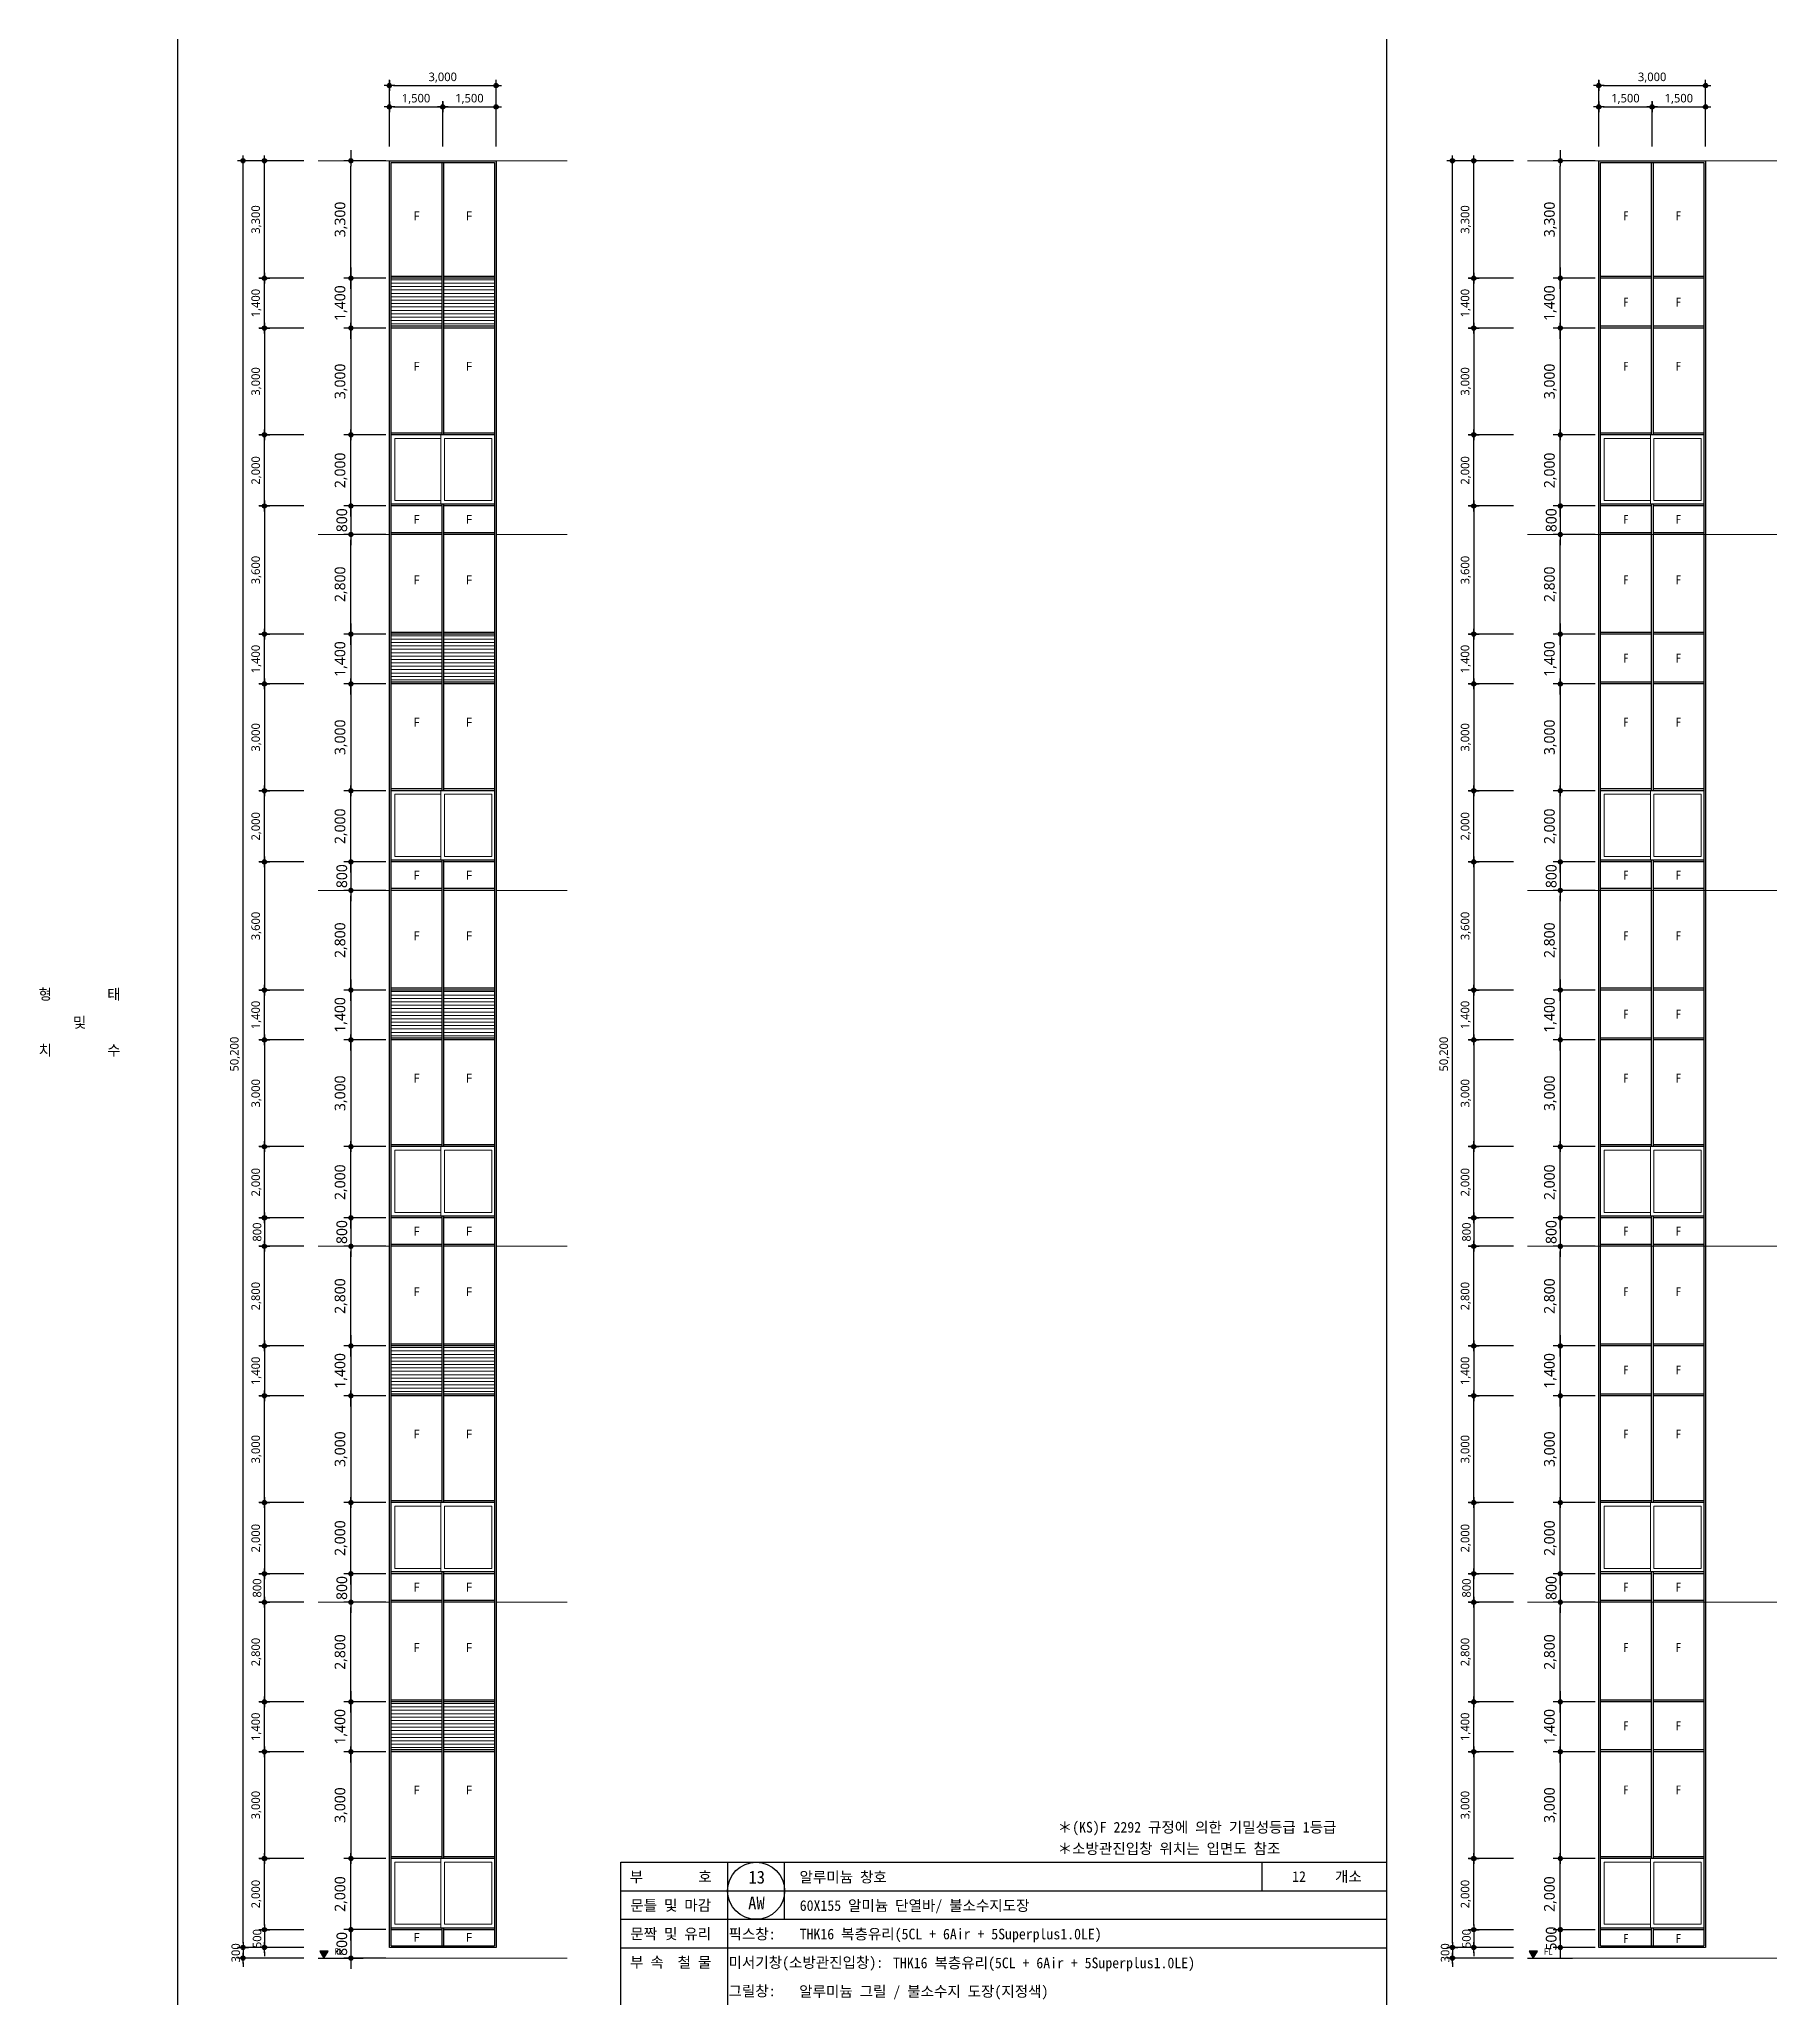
# Model space of a CAD drawing. Header units: millimetres. Extents: x 34479 to 326239, y 111570 to 168880.
# Drawn here: x 205150 to 253971, y 112615 to 167835 of the extents above; entities that cross this region are included whole.
import ezdxf
from ezdxf.enums import TextEntityAlignment as Align

# ---------------------------------------------------------------- set-up
doc = ezdxf.new("R2010")
doc.units = ezdxf.units.MM
doc.header["$LTSCALE"] = 100
doc.header["$MEASUREMENT"] = 0
doc.header["$PDSIZE"] = -10
doc.linetypes.add('CEN', pattern=[62, 60, -1, 0, -1])
doc.layers.get('0').update_dxf_attribs({"linetype": 'CONTINUOUS'})
doc.layers.get('Defpoints').update_dxf_attribs({"color": 153, "linetype": 'CONTINUOUS'})
for name, color, linetype, lineweight in [('A-AXIS-LINE', 1, 'CEN', 15), ('A-ELEV-LIN3', 8, 'CONTINUOUS', 18), ('A-ELEV-WIN', 4, 'CONTINUOUS', 25), ('A-MKXS-TEXT1', 3, 'CONTINUOUS', 25), ('A-XXXX-SYMB', 7, 'CONTINUOUS', 25)]:
    doc.layers.add(name, color=color, linetype=linetype, lineweight=lineweight)
doc.layers.add('A-XXXX-NPLT', color=144, linetype='CONTINUOUS', plot=False)
for name, color, linetype in [('A-XXXX-TABL', 7, 'CONTINUOUS'), ('A-XXXX-TXT2', 3, 'CONTINUOUS'), ('dim', 7, 'CONTINUOUS'), ('NDIM', 7, 'CONTINUOUS')]:
    doc.layers.add(name, color=color, linetype=linetype)
doc.styles.add('HY울릉도L', font='')
doc.styles.add('돋움체', font='')
doc.styles.add('맑은고딕', font='malgun.ttf')
doc.styles.get('HY울릉도L').set_extended_font_data('HYwulM')
doc.styles.get('돋움체').set_extended_font_data('DotumChe')
doc.dimstyles.new('CDIM', dxfattribs={"dimtxt": 3, "dimasz": 1.5, "dimexe": 2, "dimexo": 1, "dimgap": 1, "dimtad": 1, "dimdec": 0, "dimrnd": 0.5, "dimzin": 0, "dimdsep": 32, "dimlunit": 6, "dimtxsty": 'HY울릉도L', "dimblk1": '_CIDOT', "dimblk2": '_CIDOT', "dimsah": 1, "dimcen": 5.5, "dimclrd": 2, "dimclre": 2, "dimclrt": 7, "dimadec": 0, "dimazin": 0, "dimtfac": 1, "dimtdec": 0, "dimtix": 1, "dimtmove": 2, "dimatfit": 1, "dimldrblk": '_CIDOT', "dimfxl": 1, "dimtolj": 1, "dimtzin": 0, "dimlwd": -1, "dimarcsym": 0})
doc.dimstyles.new('NDIM', dxfattribs={"dimscale": 5, "dimtxt": 3, "dimasz": 1.5, "dimexe": 2, "dimexo": 5, "dimgap": 1, "dimtad": 1, "dimdec": 0, "dimrnd": 0.25, "dimzin": 0, "dimdsep": 46, "dimlunit": 6, "dimtxsty": '돋움체', "dimblk1": '_CIDOT', "dimblk2": '_CIDOT', "dimsah": 1, "dimcen": 5, "dimclrd": 7, "dimclre": 7, "dimclrt": 3, "dimadec": 0, "dimazin": 0, "dimtfac": 1, "dimtdec": 0, "dimtix": 1, "dimtmove": 2, "dimatfit": 1, "dimfxl": 1, "dimtolj": 1, "dimtzin": 0, "dimarcsym": 0})

msp = doc.modelspace()

# ---------------------------------------------------------------- texts
at = {"layer": 'A-XXXX-TXT2', "style": '돋움체'}
for s, height, p in [('형        태', 300, (206281.36, 140853.55)), ('및', 300, (206281.36, 140064.24)), ('치        수', 300, (206281.36, 139280.55)), ('부        호', 300, (222892.8, 116057.27)), ('13', 360, (225309.3, 116017.28)), ('문틀 및 마감', 300, (222892.8, 115257.27)), ('AW', 360, (225300.94, 115293.91)), ('문짝 및 유리', 300, (222892.8, 114457.27)), ('부 속  철 물', 300, (222892.8, 113657.27))]:
    msp.add_text(s, height=height, dxfattribs=at).set_placement(p, align=Align.CENTER)
for s, p in [('＊(KS)F 2292 규정에 의한 기밀성등급 1등급', (233763.73, 117451.17)), ('＊소방관진입창 위치는 입면도 참조', (233763.73, 116851.17)), ('픽스창:', (224517.29, 114451.17)), ('THK16 복층유리(5CL + 6Air + 5Superplus1.0LE)', (226517.29, 114451.17)), ('미서기창(소방관진입창):', (224517.29, 113651.17)), ('그릴창:', (224517.29, 112851.17))]:
    msp.add_text(s, height=300, dxfattribs=at).set_placement(p)
at = {"layer": 'A-XXXX-TXT2'}
for s, height, style, p in [('알루미늄 창호', 300, '돋움체', (226512.14, 116201.08)), ('12', 300, '돋움체', (240355.51, 116215.27)), ('개소', 300, '돋움체', (241558.94, 116215.27)), ('60X155 알미늄 단열바/ 불소수지도장', 300, '돋움체', (226518.72, 115401.08)), ('THK16 복층유리(5CL + 6Air + 5Superplus1.0LE)', 300, '돋움체', (229141, 113789.44)), ('FL', 180, '맑은고딕', (247430.19, 114109.63)), ('알루미늄 그릴 / 불소수지 도장(지정색)', 300, '돋움체', (226502.7, 112989.44))]:
    msp.add_text(s, height=height, dxfattribs=dict(at, style=style)).set_placement(p, align=Align.MIDDLE_LEFT)

# ---------------------------------------------------------------- blocks, each defined once
blk = doc.blocks.new('_CIDOT')
at = {"color": 0, "linetype": 'ByBlock'}
blk.add_line((2, 0), (-1, 0), dxfattribs=at)
at = {"color": 0, "linetype": 'ByBlock', "const_width": 0.5}
blk.add_lwpolyline([(-0.25, 0, 1), (0.25, 0, 1)], format="xyb", close=True, dxfattribs=at)
blk = doc.blocks.new('*D224')
at = {"layer": 'A-XXXX-NPLT', "lineweight": -2, "transparency": 16777216}
for p, q in [((-100, 10700), (-1280, 10700)), ((-100, 9900), (-1280, 9900))]:
    blk.add_line(p, q, dxfattribs=at)
at = {"layer": 'A-XXXX-NPLT', "transparency": 16777216}
for p, q in [((-1080, 10850), (-1080, 11000)), ((-1080, 10700), (-1080, 9900)), ((-1080, 9750), (-1080, 9600))]:
    blk.add_line(p, q, dxfattribs=at)
at = {"layer": 'Defpoints', "color": 0, "transparency": 16777216}
for p in [(0, 10700), (-1080, 9900), (0, 9900)]:
    blk.add_point(p, dxfattribs=at)
at = {"layer": 'A-XXXX-NPLT', "transparency": 16777216, "xscale": 150, "yscale": 150, "zscale": 150}
for p, rotation in [((-1080, 10700), 270), ((-1080, 9900), 90)]:
    blk.add_blockref('_CIDOT', p, dxfattribs=dict(at, rotation=rotation))
at = {"layer": 'A-XXXX-NPLT', "color": 3, "transparency": 16777216, "insert": (-1335, 10300), "char_height": 300, "attachment_point": 5, "rotation": 90, "style": '맑은고딕'}
blk.add_mtext('\\A1;800', dxfattribs=at)
blk = doc.blocks.new('*D225')
at = {"layer": 'A-XXXX-NPLT', "lineweight": -2, "transparency": 16777216}
for p, q in [((-100, 12700), (-1280, 12700)), ((-100, 10700), (-1280, 10700))]:
    blk.add_line(p, q, dxfattribs=at)
at = {"layer": 'A-XXXX-NPLT', "transparency": 16777216}
blk.add_line((-1080, 10850), (-1080, 12550), dxfattribs=at)
at = {"layer": 'Defpoints', "color": 0, "transparency": 16777216}
for p in [(-1080, 12700), (0, 12700), (0, 10700)]:
    blk.add_point(p, dxfattribs=at)
at = {"layer": 'A-XXXX-NPLT', "transparency": 16777216, "xscale": 150, "yscale": 150, "zscale": 150}
for p, rotation in [((-1080, 12700), 90), ((-1080, 10700), 270)]:
    blk.add_blockref('_CIDOT', p, dxfattribs=dict(at, rotation=rotation))
at = {"layer": 'A-XXXX-NPLT', "color": 3, "transparency": 16777216, "insert": (-1360, 11700), "char_height": 300, "attachment_point": 5, "rotation": 90, "style": '맑은고딕'}
blk.add_mtext('\\A1;2,000', dxfattribs=at)
blk = doc.blocks.new('*D226')
at = {"layer": 'A-XXXX-NPLT', "lineweight": -2, "transparency": 16777216}
for p, q in [((-100, 19900), (-1280, 19900)), ((-100, 17100), (-1280, 17100))]:
    blk.add_line(p, q, dxfattribs=at)
at = {"layer": 'A-XXXX-NPLT', "transparency": 16777216}
blk.add_line((-1080, 17250), (-1080, 19750), dxfattribs=at)
at = {"layer": 'Defpoints', "color": 0, "transparency": 16777216}
for p in [(-1080, 19900), (0, 19900), (0, 17100)]:
    blk.add_point(p, dxfattribs=at)
at = {"layer": 'A-XXXX-NPLT', "transparency": 16777216, "xscale": 150, "yscale": 150, "zscale": 150}
for p, rotation in [((-1080, 19900), 90), ((-1080, 17100), 270)]:
    blk.add_blockref('_CIDOT', p, dxfattribs=dict(at, rotation=rotation))
at = {"layer": 'A-XXXX-NPLT', "color": 3, "transparency": 16777216, "insert": (-1360, 18500), "char_height": 300, "attachment_point": 5, "rotation": 90, "style": '맑은고딕'}
blk.add_mtext('\\A1;2,800', dxfattribs=at)
blk = doc.blocks.new('*D227')
at = {"layer": 'A-XXXX-NPLT', "lineweight": -2, "transparency": 16777216}
for p, q in [((-100, 17100), (-1280, 17100)), ((-100, 15700), (-1280, 15700))]:
    blk.add_line(p, q, dxfattribs=at)
at = {"layer": 'A-XXXX-NPLT', "transparency": 16777216}
blk.add_line((-1080, 16950), (-1080, 15850), dxfattribs=at)
at = {"layer": 'Defpoints', "color": 0, "transparency": 16777216}
for p in [(0, 17100), (-1080, 15700), (0, 15700)]:
    blk.add_point(p, dxfattribs=at)
at = {"layer": 'A-XXXX-NPLT', "transparency": 16777216, "xscale": 150, "yscale": 150, "zscale": 150}
for p, rotation in [((-1080, 17100), 90), ((-1080, 15700), 270)]:
    blk.add_blockref('_CIDOT', p, dxfattribs=dict(at, rotation=rotation))
at = {"layer": 'A-XXXX-NPLT', "color": 3, "transparency": 16777216, "insert": (-1361, 16400), "char_height": 300, "attachment_point": 5, "rotation": 90, "style": '맑은고딕'}
blk.add_mtext('\\A1;1,400', dxfattribs=at)
blk = doc.blocks.new('*D228')
at = {"layer": 'A-XXXX-NPLT', "lineweight": -2, "transparency": 16777216}
for p, q in [((-100, 15700), (-1280, 15700)), ((-100, 12700), (-1280, 12700))]:
    blk.add_line(p, q, dxfattribs=at)
at = {"layer": 'A-XXXX-NPLT', "transparency": 16777216}
blk.add_line((-1080, 15550), (-1080, 12850), dxfattribs=at)
at = {"layer": 'Defpoints', "color": 0, "transparency": 16777216}
for p in [(0, 15700), (-1080, 12700), (0, 12700)]:
    blk.add_point(p, dxfattribs=at)
at = {"layer": 'A-XXXX-NPLT', "transparency": 16777216, "xscale": 150, "yscale": 150, "zscale": 150}
for p, rotation in [((-1080, 15700), 90), ((-1080, 12700), 270)]:
    blk.add_blockref('_CIDOT', p, dxfattribs=dict(at, rotation=rotation))
at = {"layer": 'A-XXXX-NPLT', "color": 3, "transparency": 16777216, "insert": (-1360, 14200), "char_height": 300, "attachment_point": 5, "rotation": 90, "style": '맑은고딕'}
blk.add_mtext('\\A1;3,000', dxfattribs=at)
blk = doc.blocks.new('*D229')
at = {"layer": 'A-XXXX-NPLT', "lineweight": -2, "transparency": 16777216}
for p, q in [((-100, 700), (-1280, 700)), ((-100, -100), (-1280, -100))]:
    blk.add_line(p, q, dxfattribs=at)
at = {"layer": 'A-XXXX-NPLT', "transparency": 16777216}
for p, q in [((-1080, 850), (-1080, 1000)), ((-1080, 700), (-1080, -100)), ((-1080, -250), (-1080, -400))]:
    blk.add_line(p, q, dxfattribs=at)
at = {"layer": 'Defpoints', "color": 0, "transparency": 16777216}
for p in [(0, 700), (-1080, -100), (0, -100)]:
    blk.add_point(p, dxfattribs=at)
at = {"layer": 'A-XXXX-NPLT', "transparency": 16777216, "xscale": 150, "yscale": 150, "zscale": 150}
for p, rotation in [((-1080, 700), 270), ((-1080, -100), 90)]:
    blk.add_blockref('_CIDOT', p, dxfattribs=dict(at, rotation=rotation))
at = {"layer": 'A-XXXX-NPLT', "color": 3, "transparency": 16777216, "insert": (-1335, 300), "char_height": 300, "attachment_point": 5, "rotation": 90, "style": '맑은고딕'}
blk.add_mtext('\\A1;800', dxfattribs=at)
blk = doc.blocks.new('*D230')
at = {"layer": 'A-XXXX-NPLT', "lineweight": -2, "transparency": 16777216}
for p, q in [((-100, 2700), (-1280, 2700)), ((-100, 700), (-1280, 700))]:
    blk.add_line(p, q, dxfattribs=at)
at = {"layer": 'A-XXXX-NPLT', "transparency": 16777216}
blk.add_line((-1080, 850), (-1080, 2550), dxfattribs=at)
at = {"layer": 'Defpoints', "color": 0, "transparency": 16777216}
for p in [(-1080, 2700), (0, 2700), (0, 700)]:
    blk.add_point(p, dxfattribs=at)
at = {"layer": 'A-XXXX-NPLT', "transparency": 16777216, "xscale": 150, "yscale": 150, "zscale": 150}
for p, rotation in [((-1080, 2700), 90), ((-1080, 700), 270)]:
    blk.add_blockref('_CIDOT', p, dxfattribs=dict(at, rotation=rotation))
at = {"layer": 'A-XXXX-NPLT', "color": 3, "transparency": 16777216, "insert": (-1360, 1700), "char_height": 300, "attachment_point": 5, "rotation": 90, "style": '맑은고딕'}
blk.add_mtext('\\A1;2,000', dxfattribs=at)
blk = doc.blocks.new('*D231')
at = {"layer": 'A-XXXX-NPLT', "lineweight": -2, "transparency": 16777216}
for p, q in [((-100, 9900), (-1280, 9900)), ((-100, 7100), (-1280, 7100))]:
    blk.add_line(p, q, dxfattribs=at)
at = {"layer": 'A-XXXX-NPLT', "transparency": 16777216}
blk.add_line((-1080, 7250), (-1080, 9750), dxfattribs=at)
at = {"layer": 'Defpoints', "color": 0, "transparency": 16777216}
for p in [(-1080, 9900), (0, 9900), (0, 7100)]:
    blk.add_point(p, dxfattribs=at)
at = {"layer": 'A-XXXX-NPLT', "transparency": 16777216, "xscale": 150, "yscale": 150, "zscale": 150}
for p, rotation in [((-1080, 9900), 90), ((-1080, 7100), 270)]:
    blk.add_blockref('_CIDOT', p, dxfattribs=dict(at, rotation=rotation))
at = {"layer": 'A-XXXX-NPLT', "color": 3, "transparency": 16777216, "insert": (-1360, 8500), "char_height": 300, "attachment_point": 5, "rotation": 90, "style": '맑은고딕'}
blk.add_mtext('\\A1;2,800', dxfattribs=at)
blk = doc.blocks.new('*D232')
at = {"layer": 'A-XXXX-NPLT', "lineweight": -2, "transparency": 16777216}
for p, q in [((-100, 7100), (-1280, 7100)), ((-100, 5700), (-1280, 5700))]:
    blk.add_line(p, q, dxfattribs=at)
at = {"layer": 'A-XXXX-NPLT', "transparency": 16777216}
blk.add_line((-1080, 6950), (-1080, 5850), dxfattribs=at)
at = {"layer": 'Defpoints', "color": 0, "transparency": 16777216}
for p in [(0, 7100), (-1080, 5700), (0, 5700)]:
    blk.add_point(p, dxfattribs=at)
at = {"layer": 'A-XXXX-NPLT', "transparency": 16777216, "xscale": 150, "yscale": 150, "zscale": 150}
for p, rotation in [((-1080, 7100), 90), ((-1080, 5700), 270)]:
    blk.add_blockref('_CIDOT', p, dxfattribs=dict(at, rotation=rotation))
at = {"layer": 'A-XXXX-NPLT', "color": 3, "transparency": 16777216, "insert": (-1361, 6400), "char_height": 300, "attachment_point": 5, "rotation": 90, "style": '맑은고딕'}
blk.add_mtext('\\A1;1,400', dxfattribs=at)
blk = doc.blocks.new('*D233')
at = {"layer": 'A-XXXX-NPLT', "lineweight": -2, "transparency": 16777216}
for p, q in [((-100, 5700), (-1280, 5700)), ((-100, 2700), (-1280, 2700))]:
    blk.add_line(p, q, dxfattribs=at)
at = {"layer": 'A-XXXX-NPLT', "transparency": 16777216}
blk.add_line((-1080, 5550), (-1080, 2850), dxfattribs=at)
at = {"layer": 'Defpoints', "color": 0, "transparency": 16777216}
for p in [(0, 5700), (-1080, 2700), (0, 2700)]:
    blk.add_point(p, dxfattribs=at)
at = {"layer": 'A-XXXX-NPLT', "transparency": 16777216, "xscale": 150, "yscale": 150, "zscale": 150}
for p, rotation in [((-1080, 5700), 90), ((-1080, 2700), 270)]:
    blk.add_blockref('_CIDOT', p, dxfattribs=dict(at, rotation=rotation))
at = {"layer": 'A-XXXX-NPLT', "color": 3, "transparency": 16777216, "insert": (-1360, 4200), "char_height": 300, "attachment_point": 5, "rotation": 90, "style": '맑은고딕'}
blk.add_mtext('\\A1;3,000', dxfattribs=at)
blk = doc.blocks.new('*D234')
at = {"layer": 'A-XXXX-NPLT', "transparency": 16777216}
for p, q in [((-1080, 20850), (-1080, 21000)), ((-1080, 20700), (-1080, 19900)), ((-1080, 19750), (-1080, 19600))]:
    blk.add_line(p, q, dxfattribs=at)
at = {"layer": 'A-XXXX-NPLT', "lineweight": -2, "transparency": 16777216}
for p, q in [((-100, 20700), (-1280, 20700)), ((-100, 19900), (-1280, 19900))]:
    blk.add_line(p, q, dxfattribs=at)
at = {"layer": 'Defpoints', "color": 0, "transparency": 16777216}
for p in [(0, 20700), (-1080, 19900), (0, 19900)]:
    blk.add_point(p, dxfattribs=at)
at = {"layer": 'A-XXXX-NPLT', "transparency": 16777216, "xscale": 150, "yscale": 150, "zscale": 150}
for p, rotation in [((-1080, 20700), 270), ((-1080, 19900), 90)]:
    blk.add_blockref('_CIDOT', p, dxfattribs=dict(at, rotation=rotation))
at = {"layer": 'A-XXXX-NPLT', "color": 3, "transparency": 16777216, "insert": (-1335, 20300), "char_height": 300, "attachment_point": 5, "rotation": 90, "style": '맑은고딕'}
blk.add_mtext('\\A1;800', dxfattribs=at)
blk = doc.blocks.new('*D235')
at = {"layer": 'A-XXXX-NPLT', "lineweight": -2, "transparency": 16777216}
for p, q in [((-100, 22700), (-1280, 22700)), ((-100, 20700), (-1280, 20700))]:
    blk.add_line(p, q, dxfattribs=at)
at = {"layer": 'A-XXXX-NPLT', "transparency": 16777216}
blk.add_line((-1080, 20850), (-1080, 22550), dxfattribs=at)
at = {"layer": 'Defpoints', "color": 0, "transparency": 16777216}
for p in [(-1080, 22700), (0, 22700), (0, 20700)]:
    blk.add_point(p, dxfattribs=at)
at = {"layer": 'A-XXXX-NPLT', "transparency": 16777216, "xscale": 150, "yscale": 150, "zscale": 150}
for p, rotation in [((-1080, 22700), 90), ((-1080, 20700), 270)]:
    blk.add_blockref('_CIDOT', p, dxfattribs=dict(at, rotation=rotation))
at = {"layer": 'A-XXXX-NPLT', "color": 3, "transparency": 16777216, "insert": (-1360, 21700), "char_height": 300, "attachment_point": 5, "rotation": 90, "style": '맑은고딕'}
blk.add_mtext('\\A1;2,000', dxfattribs=at)
blk = doc.blocks.new('*D236')
at = {"layer": 'A-XXXX-NPLT', "lineweight": -2, "transparency": 16777216}
for p, q in [((-100, 29900), (-1280, 29900)), ((-100, 27100), (-1280, 27100))]:
    blk.add_line(p, q, dxfattribs=at)
at = {"layer": 'A-XXXX-NPLT', "transparency": 16777216}
blk.add_line((-1080, 27250), (-1080, 29750), dxfattribs=at)
at = {"layer": 'Defpoints', "color": 0, "transparency": 16777216}
for p in [(-1080, 29900), (0, 29900), (0, 27100)]:
    blk.add_point(p, dxfattribs=at)
at = {"layer": 'A-XXXX-NPLT', "transparency": 16777216, "xscale": 150, "yscale": 150, "zscale": 150}
for p, rotation in [((-1080, 29900), 90), ((-1080, 27100), 270)]:
    blk.add_blockref('_CIDOT', p, dxfattribs=dict(at, rotation=rotation))
at = {"layer": 'A-XXXX-NPLT', "color": 3, "transparency": 16777216, "insert": (-1360, 28500), "char_height": 300, "attachment_point": 5, "rotation": 90, "style": '맑은고딕'}
blk.add_mtext('\\A1;2,800', dxfattribs=at)
blk = doc.blocks.new('*D237')
at = {"layer": 'A-XXXX-NPLT', "lineweight": -2, "transparency": 16777216}
for p, q in [((-100, 27100), (-1280, 27100)), ((-100, 25700), (-1280, 25700))]:
    blk.add_line(p, q, dxfattribs=at)
at = {"layer": 'A-XXXX-NPLT', "transparency": 16777216}
blk.add_line((-1080, 26950), (-1080, 25850), dxfattribs=at)
at = {"layer": 'Defpoints', "color": 0, "transparency": 16777216}
for p in [(0, 27100), (-1080, 25700), (0, 25700)]:
    blk.add_point(p, dxfattribs=at)
at = {"layer": 'A-XXXX-NPLT', "transparency": 16777216, "xscale": 150, "yscale": 150, "zscale": 150}
for p, rotation in [((-1080, 27100), 90), ((-1080, 25700), 270)]:
    blk.add_blockref('_CIDOT', p, dxfattribs=dict(at, rotation=rotation))
at = {"layer": 'A-XXXX-NPLT', "color": 3, "transparency": 16777216, "insert": (-1361, 26400), "char_height": 300, "attachment_point": 5, "rotation": 90, "style": '맑은고딕'}
blk.add_mtext('\\A1;1,400', dxfattribs=at)
blk = doc.blocks.new('*D238')
at = {"layer": 'A-XXXX-NPLT', "lineweight": -2, "transparency": 16777216}
for p, q in [((-100, 25700), (-1280, 25700)), ((-100, 22700), (-1280, 22700))]:
    blk.add_line(p, q, dxfattribs=at)
at = {"layer": 'A-XXXX-NPLT', "transparency": 16777216}
blk.add_line((-1080, 25550), (-1080, 22850), dxfattribs=at)
at = {"layer": 'Defpoints', "color": 0, "transparency": 16777216}
for p in [(0, 25700), (-1080, 22700), (0, 22700)]:
    blk.add_point(p, dxfattribs=at)
at = {"layer": 'A-XXXX-NPLT', "transparency": 16777216, "xscale": 150, "yscale": 150, "zscale": 150}
for p, rotation in [((-1080, 25700), 90), ((-1080, 22700), 270)]:
    blk.add_blockref('_CIDOT', p, dxfattribs=dict(at, rotation=rotation))
at = {"layer": 'A-XXXX-NPLT', "color": 3, "transparency": 16777216, "insert": (-1360, 24200), "char_height": 300, "attachment_point": 5, "rotation": 90, "style": '맑은고딕'}
blk.add_mtext('\\A1;3,000', dxfattribs=at)
blk = doc.blocks.new('*D239')
at = {"layer": 'A-XXXX-NPLT', "transparency": 16777216}
for p, q in [((-1080, 40850), (-1080, 41000)), ((-1080, 40700), (-1080, 39900)), ((-1080, 39750), (-1080, 39600))]:
    blk.add_line(p, q, dxfattribs=at)
at = {"layer": 'A-XXXX-NPLT', "lineweight": -2, "transparency": 16777216}
for p, q in [((-100, 40700), (-1280, 40700)), ((-100, 39900), (-1280, 39900))]:
    blk.add_line(p, q, dxfattribs=at)
at = {"layer": 'Defpoints', "color": 0, "transparency": 16777216}
for p in [(0, 40700), (-1080, 39900), (0, 39900)]:
    blk.add_point(p, dxfattribs=at)
at = {"layer": 'A-XXXX-NPLT', "transparency": 16777216, "xscale": 150, "yscale": 150, "zscale": 150}
for p, rotation in [((-1080, 40700), 270), ((-1080, 39900), 90)]:
    blk.add_blockref('_CIDOT', p, dxfattribs=dict(at, rotation=rotation))
at = {"layer": 'A-XXXX-NPLT', "color": 3, "transparency": 16777216, "insert": (-1335, 40300), "char_height": 300, "attachment_point": 5, "rotation": 90, "style": '맑은고딕'}
blk.add_mtext('\\A1;800', dxfattribs=at)
blk = doc.blocks.new('*D240')
at = {"layer": 'A-XXXX-NPLT', "lineweight": -2, "transparency": 16777216}
for p, q in [((-100, 42700), (-1280, 42700)), ((-100, 40700), (-1280, 40700))]:
    blk.add_line(p, q, dxfattribs=at)
at = {"layer": 'A-XXXX-NPLT', "transparency": 16777216}
blk.add_line((-1080, 40850), (-1080, 42550), dxfattribs=at)
at = {"layer": 'Defpoints', "color": 0, "transparency": 16777216}
for p in [(-1080, 42700), (0, 42700), (0, 40700)]:
    blk.add_point(p, dxfattribs=at)
at = {"layer": 'A-XXXX-NPLT', "transparency": 16777216, "xscale": 150, "yscale": 150, "zscale": 150}
for p, rotation in [((-1080, 42700), 90), ((-1080, 40700), 270)]:
    blk.add_blockref('_CIDOT', p, dxfattribs=dict(at, rotation=rotation))
at = {"layer": 'A-XXXX-NPLT', "color": 3, "transparency": 16777216, "insert": (-1360, 41700), "char_height": 300, "attachment_point": 5, "rotation": 90, "style": '맑은고딕'}
blk.add_mtext('\\A1;2,000', dxfattribs=at)
blk = doc.blocks.new('*D241')
at = {"layer": 'A-XXXX-NPLT', "lineweight": -2, "transparency": 16777216}
for p, q in [((-100, 50400), (-1280, 50400)), ((-100, 47100), (-1280, 47100))]:
    blk.add_line(p, q, dxfattribs=at)
at = {"layer": 'A-XXXX-NPLT', "transparency": 16777216}
blk.add_line((-1080, 47250), (-1080, 50250), dxfattribs=at)
at = {"layer": 'Defpoints', "color": 0, "transparency": 16777216}
for p in [(-1080, 50400), (0, 50400), (0, 47100)]:
    blk.add_point(p, dxfattribs=at)
at = {"layer": 'A-XXXX-NPLT', "transparency": 16777216, "xscale": 150, "yscale": 150, "zscale": 150}
for p, rotation in [((-1080, 50400), 90), ((-1080, 47100), 270)]:
    blk.add_blockref('_CIDOT', p, dxfattribs=dict(at, rotation=rotation))
at = {"layer": 'A-XXXX-NPLT', "color": 3, "transparency": 16777216, "insert": (-1360, 48750), "char_height": 300, "attachment_point": 5, "rotation": 90, "style": '맑은고딕'}
blk.add_mtext('\\A1;3,300', dxfattribs=at)
blk = doc.blocks.new('*D242')
at = {"layer": 'A-XXXX-NPLT', "lineweight": -2, "transparency": 16777216}
for p, q in [((-100, 47100), (-1280, 47100)), ((-100, 45700), (-1280, 45700))]:
    blk.add_line(p, q, dxfattribs=at)
at = {"layer": 'A-XXXX-NPLT', "transparency": 16777216}
blk.add_line((-1080, 46950), (-1080, 45850), dxfattribs=at)
at = {"layer": 'Defpoints', "color": 0, "transparency": 16777216}
for p in [(0, 47100), (-1080, 45700), (0, 45700)]:
    blk.add_point(p, dxfattribs=at)
at = {"layer": 'A-XXXX-NPLT', "transparency": 16777216, "xscale": 150, "yscale": 150, "zscale": 150}
for p, rotation in [((-1080, 47100), 90), ((-1080, 45700), 270)]:
    blk.add_blockref('_CIDOT', p, dxfattribs=dict(at, rotation=rotation))
at = {"layer": 'A-XXXX-NPLT', "color": 3, "transparency": 16777216, "insert": (-1361, 46400), "char_height": 300, "attachment_point": 5, "rotation": 90, "style": '맑은고딕'}
blk.add_mtext('\\A1;1,400', dxfattribs=at)
blk = doc.blocks.new('*D243')
at = {"layer": 'A-XXXX-NPLT', "lineweight": -2, "transparency": 16777216}
for p, q in [((-100, 45700), (-1280, 45700)), ((-100, 42700), (-1280, 42700))]:
    blk.add_line(p, q, dxfattribs=at)
at = {"layer": 'A-XXXX-NPLT', "transparency": 16777216}
blk.add_line((-1080, 45550), (-1080, 42850), dxfattribs=at)
at = {"layer": 'Defpoints', "color": 0, "transparency": 16777216}
for p in [(0, 45700), (-1080, 42700), (0, 42700)]:
    blk.add_point(p, dxfattribs=at)
at = {"layer": 'A-XXXX-NPLT', "transparency": 16777216, "xscale": 150, "yscale": 150, "zscale": 150}
for p, rotation in [((-1080, 45700), 90), ((-1080, 42700), 270)]:
    blk.add_blockref('_CIDOT', p, dxfattribs=dict(at, rotation=rotation))
at = {"layer": 'A-XXXX-NPLT', "color": 3, "transparency": 16777216, "insert": (-1360, 44200), "char_height": 300, "attachment_point": 5, "rotation": 90, "style": '맑은고딕'}
blk.add_mtext('\\A1;3,000', dxfattribs=at)
blk = doc.blocks.new('*D244')
at = {"layer": 'A-XXXX-NPLT', "transparency": 16777216}
for p, q in [((-1080, 30850), (-1080, 31000)), ((-1080, 30700), (-1080, 29900)), ((-1080, 29750), (-1080, 29600))]:
    blk.add_line(p, q, dxfattribs=at)
at = {"layer": 'A-XXXX-NPLT', "lineweight": -2, "transparency": 16777216}
for p, q in [((-100, 30700), (-1280, 30700)), ((-100, 29900), (-1280, 29900))]:
    blk.add_line(p, q, dxfattribs=at)
at = {"layer": 'Defpoints', "color": 0, "transparency": 16777216}
for p in [(0, 30700), (-1080, 29900), (0, 29900)]:
    blk.add_point(p, dxfattribs=at)
at = {"layer": 'A-XXXX-NPLT', "transparency": 16777216, "xscale": 150, "yscale": 150, "zscale": 150}
for p, rotation in [((-1080, 30700), 270), ((-1080, 29900), 90)]:
    blk.add_blockref('_CIDOT', p, dxfattribs=dict(at, rotation=rotation))
at = {"layer": 'A-XXXX-NPLT', "color": 3, "transparency": 16777216, "insert": (-1335, 30300), "char_height": 300, "attachment_point": 5, "rotation": 90, "style": '맑은고딕'}
blk.add_mtext('\\A1;800', dxfattribs=at)
blk = doc.blocks.new('*D245')
at = {"layer": 'A-XXXX-NPLT', "lineweight": -2, "transparency": 16777216}
for p, q in [((-100, 32700), (-1280, 32700)), ((-100, 30700), (-1280, 30700))]:
    blk.add_line(p, q, dxfattribs=at)
at = {"layer": 'A-XXXX-NPLT', "transparency": 16777216}
blk.add_line((-1080, 30850), (-1080, 32550), dxfattribs=at)
at = {"layer": 'Defpoints', "color": 0, "transparency": 16777216}
for p in [(-1080, 32700), (0, 32700), (0, 30700)]:
    blk.add_point(p, dxfattribs=at)
at = {"layer": 'A-XXXX-NPLT', "transparency": 16777216, "xscale": 150, "yscale": 150, "zscale": 150}
for p, rotation in [((-1080, 32700), 90), ((-1080, 30700), 270)]:
    blk.add_blockref('_CIDOT', p, dxfattribs=dict(at, rotation=rotation))
at = {"layer": 'A-XXXX-NPLT', "color": 3, "transparency": 16777216, "insert": (-1360, 31700), "char_height": 300, "attachment_point": 5, "rotation": 90, "style": '맑은고딕'}
blk.add_mtext('\\A1;2,000', dxfattribs=at)
blk = doc.blocks.new('*D246')
at = {"layer": 'A-XXXX-NPLT', "lineweight": -2, "transparency": 16777216}
for p, q in [((-100, 39900), (-1280, 39900)), ((-100, 37100), (-1280, 37100))]:
    blk.add_line(p, q, dxfattribs=at)
at = {"layer": 'A-XXXX-NPLT', "transparency": 16777216}
blk.add_line((-1080, 37250), (-1080, 39750), dxfattribs=at)
at = {"layer": 'Defpoints', "color": 0, "transparency": 16777216}
for p in [(-1080, 39900), (0, 39900), (0, 37100)]:
    blk.add_point(p, dxfattribs=at)
at = {"layer": 'A-XXXX-NPLT', "transparency": 16777216, "xscale": 150, "yscale": 150, "zscale": 150}
for p, rotation in [((-1080, 39900), 90), ((-1080, 37100), 270)]:
    blk.add_blockref('_CIDOT', p, dxfattribs=dict(at, rotation=rotation))
at = {"layer": 'A-XXXX-NPLT', "color": 3, "transparency": 16777216, "insert": (-1360, 38500), "char_height": 300, "attachment_point": 5, "rotation": 90, "style": '맑은고딕'}
blk.add_mtext('\\A1;2,800', dxfattribs=at)
blk = doc.blocks.new('*D247')
at = {"layer": 'A-XXXX-NPLT', "lineweight": -2, "transparency": 16777216}
for p, q in [((-100, 37100), (-1280, 37100)), ((-100, 35700), (-1280, 35700))]:
    blk.add_line(p, q, dxfattribs=at)
at = {"layer": 'A-XXXX-NPLT', "transparency": 16777216}
blk.add_line((-1080, 36950), (-1080, 35850), dxfattribs=at)
at = {"layer": 'Defpoints', "color": 0, "transparency": 16777216}
for p in [(0, 37100), (-1080, 35700), (0, 35700)]:
    blk.add_point(p, dxfattribs=at)
at = {"layer": 'A-XXXX-NPLT', "transparency": 16777216, "xscale": 150, "yscale": 150, "zscale": 150}
for p, rotation in [((-1080, 37100), 90), ((-1080, 35700), 270)]:
    blk.add_blockref('_CIDOT', p, dxfattribs=dict(at, rotation=rotation))
at = {"layer": 'A-XXXX-NPLT', "color": 3, "transparency": 16777216, "insert": (-1361, 36400), "char_height": 300, "attachment_point": 5, "rotation": 90, "style": '맑은고딕'}
blk.add_mtext('\\A1;1,400', dxfattribs=at)
blk = doc.blocks.new('*D248')
at = {"layer": 'A-XXXX-NPLT', "lineweight": -2, "transparency": 16777216}
for p, q in [((-100, 35700), (-1280, 35700)), ((-100, 32700), (-1280, 32700))]:
    blk.add_line(p, q, dxfattribs=at)
at = {"layer": 'A-XXXX-NPLT', "transparency": 16777216}
blk.add_line((-1080, 35550), (-1080, 32850), dxfattribs=at)
at = {"layer": 'Defpoints', "color": 0, "transparency": 16777216}
for p in [(0, 35700), (-1080, 32700), (0, 32700)]:
    blk.add_point(p, dxfattribs=at)
at = {"layer": 'A-XXXX-NPLT', "transparency": 16777216, "xscale": 150, "yscale": 150, "zscale": 150}
for p, rotation in [((-1080, 35700), 90), ((-1080, 32700), 270)]:
    blk.add_blockref('_CIDOT', p, dxfattribs=dict(at, rotation=rotation))
at = {"layer": 'A-XXXX-NPLT', "color": 3, "transparency": 16777216, "insert": (-1360, 34200), "char_height": 300, "attachment_point": 5, "rotation": 90, "style": '맑은고딕'}
blk.add_mtext('\\A1;3,000', dxfattribs=at)
blk = doc.blocks.new('DIMDOT')
at = {"layer": 'dim'}
h = blk.add_hatch(color=7, dxfattribs=at)
h.paths.add_polyline_path([(0, 0.23), (0, 0.5, 0.414214), (-0.5, 0), (-0.23, 0, -0.414214)])
h.paths.add_polyline_path([(0, 0.23, 0.414214), (-0.23, 0), (0, 0)])
h.paths.add_polyline_path([(0.23, 0, 0.414214), (0, 0.23), (0, 0)], flags=17)
h.paths.add_polyline_path([(0, 0.5), (0, 0.23, -0.414214), (0.23, 0), (0.5, 0, 0.414214)])
h.paths.add_polyline_path([(0.5, 0), (0.23, 0, -0.414214), (0, -0.23), (0, -0.5, 0.414214)])
h.paths.add_polyline_path([(0.23, 0), (0, 0), (0, -0.23, 0.414214)], flags=17)
h.paths.add_polyline_path([(0, 0), (-0.23, 0, 0.414214), (0, -0.23)])
h.paths.add_polyline_path([(0, -0.5), (0, -0.23, -0.414214), (-0.23, 0), (-0.5, 0, 0.414214)])
at = {"layer": 'dim', "color": 7}
for p, q in [((-1.25, 0), (1.25, 0)), ((0, -1.25), (0, 1.25))]:
    blk.add_line(p, q, dxfattribs=at)
for radius in [0.5, 0.233]:
    blk.add_circle((0, 0), radius, dxfattribs=at)
blk = doc.blocks.new('*D254')
at = {"layer": 'Defpoints', "color": 0, "transparency": 16777216}
for p in [(217987, 166535, 0), (214987, 164423), (217987, 164423)]:
    blk.add_point(p, dxfattribs=at)
at = {"layer": 'NDIM', "lineweight": -2, "transparency": 16777216}
for p, q in [((214987, 164823, 0), (214987, 166695, 0)), ((215107, 166535, 0), (217867, 166535, 0)), ((217987, 164823, 0), (217987, 166695, 0))]:
    blk.add_line(p, q, dxfattribs=at)
at = {"layer": 'NDIM', "lineweight": -2, "transparency": 16777216, "xscale": 120, "yscale": 120, "zscale": 120, "rotation": 180}
blk.add_blockref('DIMDOT', (214987, 166535, 0), dxfattribs=at)
at = {"layer": 'NDIM', "lineweight": -2, "transparency": 16777216, "xscale": 120, "yscale": 120, "zscale": 120}
blk.add_blockref('DIMDOT', (217987, 166535, 0), dxfattribs=at)
at = {"layer": 'NDIM', "color": 3, "transparency": 16777216, "insert": (216487, 166759, 0), "char_height": 240, "attachment_point": 5, "style": '맑은고딕'}
blk.add_mtext('\\A1;3,000', dxfattribs=at)
blk = doc.blocks.new('*D255')
at = {"layer": 'Defpoints', "color": 0, "transparency": 16777216}
for p in [(216487, 165935), (214987, 164423, 0), (216487, 164423, 0)]:
    blk.add_point(p, dxfattribs=at)
at = {"layer": 'NDIM', "lineweight": -2, "transparency": 16777216}
for p, q in [((214987, 164823), (214987, 166095)), ((215107, 165935), (216367, 165935)), ((216487, 164823), (216487, 166095))]:
    blk.add_line(p, q, dxfattribs=at)
at = {"layer": 'NDIM', "lineweight": -2, "transparency": 16777216, "xscale": 120, "yscale": 120, "zscale": 120, "rotation": 180}
blk.add_blockref('DIMDOT', (214987, 165935), dxfattribs=at)
at = {"layer": 'NDIM', "lineweight": -2, "transparency": 16777216, "xscale": 120, "yscale": 120, "zscale": 120}
blk.add_blockref('DIMDOT', (216487, 165935), dxfattribs=at)
at = {"layer": 'NDIM', "color": 3, "transparency": 16777216, "insert": (215737, 166160), "char_height": 240, "attachment_point": 5, "style": '맑은고딕'}
blk.add_mtext('\\A1;1,500', dxfattribs=at)
blk = doc.blocks.new('*D256')
at = {"layer": 'Defpoints', "color": 0, "transparency": 16777216}
for p in [(217987, 165935), (216487, 164423, 0), (217987, 164423, 0)]:
    blk.add_point(p, dxfattribs=at)
at = {"layer": 'NDIM', "lineweight": -2, "transparency": 16777216}
for p, q in [((216487, 164823), (216487, 166095)), ((216607, 165935), (217867, 165935)), ((217987, 164823), (217987, 166095))]:
    blk.add_line(p, q, dxfattribs=at)
at = {"layer": 'NDIM', "lineweight": -2, "transparency": 16777216, "xscale": 120, "yscale": 120, "zscale": 120, "rotation": 180}
blk.add_blockref('DIMDOT', (216487, 165935), dxfattribs=at)
at = {"layer": 'NDIM', "lineweight": -2, "transparency": 16777216, "xscale": 120, "yscale": 120, "zscale": 120}
blk.add_blockref('DIMDOT', (217987, 165935), dxfattribs=at)
at = {"layer": 'NDIM', "color": 3, "transparency": 16777216, "insert": (217237, 166160), "char_height": 240, "attachment_point": 5, "style": '맑은고딕'}
blk.add_mtext('\\A1;1,500', dxfattribs=at)
blk = doc.blocks.new('*D257')
at = {"layer": 'Defpoints', "color": 0, "transparency": 16777216}
for p in [(210875, 164423, 0), (212987, 164423), (212987, 114223, 0)]:
    blk.add_point(p, dxfattribs=at)
at = {"layer": 'NDIM', "lineweight": -2, "transparency": 16777216}
for p, q in [((212587, 164423, 0), (210715, 164423, 0)), ((210875, 114343, 0), (210875, 164303, 0)), ((212587, 114223, 0), (210715, 114223, 0))]:
    blk.add_line(p, q, dxfattribs=at)
at = {"layer": 'NDIM', "lineweight": -2, "transparency": 16777216, "xscale": 120, "yscale": 120, "zscale": 120}
for p, rotation in [((210875, 164423, 0), 90), ((210875, 114223, 0), 270)]:
    blk.add_blockref('DIMDOT', p, dxfattribs=dict(at, rotation=rotation))
at = {"layer": 'NDIM', "color": 3, "transparency": 16777216, "insert": (210651, 139323, 0), "char_height": 240, "attachment_point": 5, "rotation": 90, "style": '맑은고딕'}
blk.add_mtext('\\A1;50,200', dxfattribs=at)
blk = doc.blocks.new('*D258')
at = {"layer": 'Defpoints', "color": 0, "transparency": 16777216}
for p in [(211475, 161123), (212987, 161123, 0), (212987, 159723, 0)]:
    blk.add_point(p, dxfattribs=at)
at = {"layer": 'NDIM', "lineweight": -2, "transparency": 16777216}
for p, q in [((212587, 161123), (211315, 161123)), ((211475, 159843), (211475, 161003)), ((212587, 159723), (211315, 159723))]:
    blk.add_line(p, q, dxfattribs=at)
at = {"layer": 'NDIM', "lineweight": -2, "transparency": 16777216, "xscale": 120, "yscale": 120, "zscale": 120}
for p, rotation in [((211475, 161123), 90), ((211475, 159723), 270)]:
    blk.add_blockref('DIMDOT', p, dxfattribs=dict(at, rotation=rotation))
at = {"layer": 'NDIM', "color": 3, "transparency": 16777216, "insert": (211250, 160423), "char_height": 240, "attachment_point": 5, "rotation": 90, "style": '맑은고딕'}
blk.add_mtext('\\A1;1,400', dxfattribs=at)
blk = doc.blocks.new('*D259')
at = {"layer": 'Defpoints', "color": 0, "transparency": 16777216}
for p in [(211475, 164423), (212987, 164423, 0), (212987, 161123, 0)]:
    blk.add_point(p, dxfattribs=at)
at = {"layer": 'NDIM', "lineweight": -2, "transparency": 16777216}
for p, q in [((212587, 164423), (211315, 164423)), ((211475, 161243), (211475, 164303)), ((212587, 161123), (211315, 161123))]:
    blk.add_line(p, q, dxfattribs=at)
at = {"layer": 'NDIM', "lineweight": -2, "transparency": 16777216, "xscale": 120, "yscale": 120, "zscale": 120}
for p, rotation in [((211475, 164423), 90), ((211475, 161123), 270)]:
    blk.add_blockref('DIMDOT', p, dxfattribs=dict(at, rotation=rotation))
at = {"layer": 'NDIM', "color": 3, "transparency": 16777216, "insert": (211251, 162773), "char_height": 240, "attachment_point": 5, "rotation": 90, "style": '맑은고딕'}
blk.add_mtext('\\A1;3,300', dxfattribs=at)
blk = doc.blocks.new('*D260')
at = {"layer": 'Defpoints', "color": 0, "transparency": 16777216}
for p in [(210875, 113923, 0), (212987, 114223, 0), (212987, 113923, 0)]:
    blk.add_point(p, dxfattribs=at)
at = {"layer": 'NDIM', "lineweight": -2, "transparency": 16777216}
for p, q in [((210875, 114343, 0), (210875, 114463, 0)), ((212587, 114223, 0), (210715, 114223, 0)), ((212587, 113923, 0), (210715, 113923, 0)), ((210875, 114223, 0), (210875, 113923, 0)), ((210875, 113803, 0), (210875, 113683, 0))]:
    blk.add_line(p, q, dxfattribs=at)
at = {"layer": 'NDIM', "lineweight": -2, "transparency": 16777216, "xscale": 120, "yscale": 120, "zscale": 120}
for p, rotation in [((210875, 114223, 0), 270), ((210875, 113923, 0), 90)]:
    blk.add_blockref('DIMDOT', p, dxfattribs=dict(at, rotation=rotation))
at = {"layer": 'NDIM', "color": 3, "transparency": 16777216, "insert": (210671, 114073, 0), "char_height": 240, "attachment_point": 5, "rotation": 90, "style": '맑은고딕'}
blk.add_mtext('\\A1;300', dxfattribs=at)
blk = doc.blocks.new('*D261')
at = {"layer": 'Defpoints', "color": 0, "transparency": 16777216}
for p in [(212987, 159723, 0), (211475, 156723), (212987, 156723, 0)]:
    blk.add_point(p, dxfattribs=at)
at = {"layer": 'NDIM', "lineweight": -2, "transparency": 16777216}
for p, q in [((212587, 159723), (211315, 159723)), ((211475, 159603), (211475, 156843)), ((212587, 156723), (211315, 156723))]:
    blk.add_line(p, q, dxfattribs=at)
at = {"layer": 'NDIM', "lineweight": -2, "transparency": 16777216, "xscale": 120, "yscale": 120, "zscale": 120}
for p, rotation in [((211475, 159723), 90), ((211475, 156723), 270)]:
    blk.add_blockref('DIMDOT', p, dxfattribs=dict(at, rotation=rotation))
at = {"layer": 'NDIM', "color": 3, "transparency": 16777216, "insert": (211251, 158223), "char_height": 240, "attachment_point": 5, "rotation": 90, "style": '맑은고딕'}
blk.add_mtext('\\A1;3,000', dxfattribs=at)
blk = doc.blocks.new('*D262')
at = {"layer": 'Defpoints', "color": 0, "transparency": 16777216}
for p in [(211475, 156723), (212987, 156723, 0), (212987, 154723, 0)]:
    blk.add_point(p, dxfattribs=at)
at = {"layer": 'NDIM', "lineweight": -2, "transparency": 16777216}
for p, q in [((212587, 156723), (211315, 156723)), ((211475, 154843), (211475, 156603)), ((212587, 154723), (211315, 154723))]:
    blk.add_line(p, q, dxfattribs=at)
at = {"layer": 'NDIM', "lineweight": -2, "transparency": 16777216, "xscale": 120, "yscale": 120, "zscale": 120}
for p, rotation in [((211475, 156723), 90), ((211475, 154723), 270)]:
    blk.add_blockref('DIMDOT', p, dxfattribs=dict(at, rotation=rotation))
at = {"layer": 'NDIM', "color": 3, "transparency": 16777216, "insert": (211251, 155723), "char_height": 240, "attachment_point": 5, "rotation": 90, "style": '맑은고딕'}
blk.add_mtext('\\A1;2,000', dxfattribs=at)
blk = doc.blocks.new('*D263')
at = {"layer": 'Defpoints', "color": 0, "transparency": 16777216}
for p in [(212987, 154723, 0), (211475, 151123), (212987, 151123, 0)]:
    blk.add_point(p, dxfattribs=at)
at = {"layer": 'NDIM', "lineweight": -2, "transparency": 16777216}
for p, q in [((212587, 154723), (211315, 154723)), ((211475, 154603), (211475, 151243)), ((212587, 151123), (211315, 151123))]:
    blk.add_line(p, q, dxfattribs=at)
at = {"layer": 'NDIM', "lineweight": -2, "transparency": 16777216, "xscale": 120, "yscale": 120, "zscale": 120}
for p, rotation in [((211475, 154723), 90), ((211475, 151123), 270)]:
    blk.add_blockref('DIMDOT', p, dxfattribs=dict(at, rotation=rotation))
at = {"layer": 'NDIM', "color": 3, "transparency": 16777216, "insert": (211251, 152923), "char_height": 240, "attachment_point": 5, "rotation": 90, "style": '맑은고딕'}
blk.add_mtext('\\A1;3,600', dxfattribs=at)
blk = doc.blocks.new('*D264')
at = {"layer": 'Defpoints', "color": 0, "transparency": 16777216}
for p in [(211475, 151123), (212987, 151123, 0), (212987, 149723, 0)]:
    blk.add_point(p, dxfattribs=at)
at = {"layer": 'NDIM', "lineweight": -2, "transparency": 16777216}
for p, q in [((212587, 151123), (211315, 151123)), ((211475, 149843), (211475, 151003)), ((212587, 149723), (211315, 149723))]:
    blk.add_line(p, q, dxfattribs=at)
at = {"layer": 'NDIM', "lineweight": -2, "transparency": 16777216, "xscale": 120, "yscale": 120, "zscale": 120}
for p, rotation in [((211475, 151123), 90), ((211475, 149723), 270)]:
    blk.add_blockref('DIMDOT', p, dxfattribs=dict(at, rotation=rotation))
at = {"layer": 'NDIM', "color": 3, "transparency": 16777216, "insert": (211250, 150423), "char_height": 240, "attachment_point": 5, "rotation": 90, "style": '맑은고딕'}
blk.add_mtext('\\A1;1,400', dxfattribs=at)
blk = doc.blocks.new('*D265')
at = {"layer": 'Defpoints', "color": 0, "transparency": 16777216}
for p in [(212987, 149723, 0), (211475, 146723), (212987, 146723, 0)]:
    blk.add_point(p, dxfattribs=at)
at = {"layer": 'NDIM', "lineweight": -2, "transparency": 16777216}
for p, q in [((212587, 149723), (211315, 149723)), ((211475, 149603), (211475, 146843)), ((212587, 146723), (211315, 146723))]:
    blk.add_line(p, q, dxfattribs=at)
at = {"layer": 'NDIM', "lineweight": -2, "transparency": 16777216, "xscale": 120, "yscale": 120, "zscale": 120}
for p, rotation in [((211475, 149723), 90), ((211475, 146723), 270)]:
    blk.add_blockref('DIMDOT', p, dxfattribs=dict(at, rotation=rotation))
at = {"layer": 'NDIM', "color": 3, "transparency": 16777216, "insert": (211251, 148223), "char_height": 240, "attachment_point": 5, "rotation": 90, "style": '맑은고딕'}
blk.add_mtext('\\A1;3,000', dxfattribs=at)
blk = doc.blocks.new('*D266')
at = {"layer": 'Defpoints', "color": 0, "transparency": 16777216}
for p in [(211475, 146723), (212987, 146723, 0), (212987, 144723, 0)]:
    blk.add_point(p, dxfattribs=at)
at = {"layer": 'NDIM', "lineweight": -2, "transparency": 16777216}
for p, q in [((212587, 146723), (211315, 146723)), ((211475, 144843), (211475, 146603)), ((212587, 144723), (211315, 144723))]:
    blk.add_line(p, q, dxfattribs=at)
at = {"layer": 'NDIM', "lineweight": -2, "transparency": 16777216, "xscale": 120, "yscale": 120, "zscale": 120}
for p, rotation in [((211475, 146723), 90), ((211475, 144723), 270)]:
    blk.add_blockref('DIMDOT', p, dxfattribs=dict(at, rotation=rotation))
at = {"layer": 'NDIM', "color": 3, "transparency": 16777216, "insert": (211251, 145723), "char_height": 240, "attachment_point": 5, "rotation": 90, "style": '맑은고딕'}
blk.add_mtext('\\A1;2,000', dxfattribs=at)
blk = doc.blocks.new('*D267')
at = {"layer": 'Defpoints', "color": 0, "transparency": 16777216}
for p in [(212987, 144723, 0), (211475, 141123), (212987, 141123, 0)]:
    blk.add_point(p, dxfattribs=at)
at = {"layer": 'NDIM', "lineweight": -2, "transparency": 16777216}
for p, q in [((212587, 144723), (211315, 144723)), ((211475, 144603), (211475, 141243)), ((212587, 141123), (211315, 141123))]:
    blk.add_line(p, q, dxfattribs=at)
at = {"layer": 'NDIM', "lineweight": -2, "transparency": 16777216, "xscale": 120, "yscale": 120, "zscale": 120}
for p, rotation in [((211475, 144723), 90), ((211475, 141123), 270)]:
    blk.add_blockref('DIMDOT', p, dxfattribs=dict(at, rotation=rotation))
at = {"layer": 'NDIM', "color": 3, "transparency": 16777216, "insert": (211251, 142923), "char_height": 240, "attachment_point": 5, "rotation": 90, "style": '맑은고딕'}
blk.add_mtext('\\A1;3,600', dxfattribs=at)
blk = doc.blocks.new('*D268')
at = {"layer": 'Defpoints', "color": 0, "transparency": 16777216}
for p in [(211475, 141123), (212987, 141123, 0), (212987, 139723, 0)]:
    blk.add_point(p, dxfattribs=at)
at = {"layer": 'NDIM', "lineweight": -2, "transparency": 16777216}
for p, q in [((212587, 141123), (211315, 141123)), ((211475, 139843), (211475, 141003)), ((212587, 139723), (211315, 139723))]:
    blk.add_line(p, q, dxfattribs=at)
at = {"layer": 'NDIM', "lineweight": -2, "transparency": 16777216, "xscale": 120, "yscale": 120, "zscale": 120}
for p, rotation in [((211475, 141123), 90), ((211475, 139723), 270)]:
    blk.add_blockref('DIMDOT', p, dxfattribs=dict(at, rotation=rotation))
at = {"layer": 'NDIM', "color": 3, "transparency": 16777216, "insert": (211250, 140423), "char_height": 240, "attachment_point": 5, "rotation": 90, "style": '맑은고딕'}
blk.add_mtext('\\A1;1,400', dxfattribs=at)
blk = doc.blocks.new('*D269')
at = {"layer": 'Defpoints', "color": 0, "transparency": 16777216}
for p in [(212987, 139723, 0), (211475, 136723), (212987, 136723, 0)]:
    blk.add_point(p, dxfattribs=at)
at = {"layer": 'NDIM', "lineweight": -2, "transparency": 16777216}
for p, q in [((212587, 139723), (211315, 139723)), ((211475, 139603), (211475, 136843)), ((212587, 136723), (211315, 136723))]:
    blk.add_line(p, q, dxfattribs=at)
at = {"layer": 'NDIM', "lineweight": -2, "transparency": 16777216, "xscale": 120, "yscale": 120, "zscale": 120}
for p, rotation in [((211475, 139723), 90), ((211475, 136723), 270)]:
    blk.add_blockref('DIMDOT', p, dxfattribs=dict(at, rotation=rotation))
at = {"layer": 'NDIM', "color": 3, "transparency": 16777216, "insert": (211251, 138223), "char_height": 240, "attachment_point": 5, "rotation": 90, "style": '맑은고딕'}
blk.add_mtext('\\A1;3,000', dxfattribs=at)
blk = doc.blocks.new('*D270')
at = {"layer": 'Defpoints', "color": 0, "transparency": 16777216}
for p in [(211475, 136723), (212987, 136723, 0), (212987, 134723, 0)]:
    blk.add_point(p, dxfattribs=at)
at = {"layer": 'NDIM', "lineweight": -2, "transparency": 16777216}
for p, q in [((212587, 136723), (211315, 136723)), ((211475, 134843), (211475, 136603)), ((212587, 134723), (211315, 134723))]:
    blk.add_line(p, q, dxfattribs=at)
at = {"layer": 'NDIM', "lineweight": -2, "transparency": 16777216, "xscale": 120, "yscale": 120, "zscale": 120}
for p, rotation in [((211475, 136723), 90), ((211475, 134723), 270)]:
    blk.add_blockref('DIMDOT', p, dxfattribs=dict(at, rotation=rotation))
at = {"layer": 'NDIM', "color": 3, "transparency": 16777216, "insert": (211251, 135723), "char_height": 240, "attachment_point": 5, "rotation": 90, "style": '맑은고딕'}
blk.add_mtext('\\A1;2,000', dxfattribs=at)
blk = doc.blocks.new('*D271')
at = {"layer": 'Defpoints', "color": 0, "transparency": 16777216}
for p in [(212987, 134723, 0), (211475, 133923), (212987, 133923, 0)]:
    blk.add_point(p, dxfattribs=at)
at = {"layer": 'NDIM', "lineweight": -2, "transparency": 16777216}
for p, q in [((212587, 134723), (211315, 134723)), ((211475, 134603), (211475, 134043)), ((212587, 133923), (211315, 133923))]:
    blk.add_line(p, q, dxfattribs=at)
at = {"layer": 'NDIM', "lineweight": -2, "transparency": 16777216, "xscale": 120, "yscale": 120, "zscale": 120}
for p, rotation in [((211475, 134723), 90), ((211475, 133923), 270)]:
    blk.add_blockref('DIMDOT', p, dxfattribs=dict(at, rotation=rotation))
at = {"layer": 'NDIM', "color": 3, "transparency": 16777216, "insert": (211271, 134323), "char_height": 240, "attachment_point": 5, "rotation": 90, "style": '맑은고딕'}
blk.add_mtext('\\A1;800', dxfattribs=at)
blk = doc.blocks.new('*D272')
at = {"layer": 'Defpoints', "color": 0, "transparency": 16777216}
for p in [(211475, 133923), (212987, 133923, 0), (212987, 131123, 0)]:
    blk.add_point(p, dxfattribs=at)
at = {"layer": 'NDIM', "lineweight": -2, "transparency": 16777216}
for p, q in [((212587, 133923), (211315, 133923)), ((211475, 131243), (211475, 133803)), ((212587, 131123), (211315, 131123))]:
    blk.add_line(p, q, dxfattribs=at)
at = {"layer": 'NDIM', "lineweight": -2, "transparency": 16777216, "xscale": 120, "yscale": 120, "zscale": 120}
for p, rotation in [((211475, 133923), 90), ((211475, 131123), 270)]:
    blk.add_blockref('DIMDOT', p, dxfattribs=dict(at, rotation=rotation))
at = {"layer": 'NDIM', "color": 3, "transparency": 16777216, "insert": (211251, 132523), "char_height": 240, "attachment_point": 5, "rotation": 90, "style": '맑은고딕'}
blk.add_mtext('\\A1;2,800', dxfattribs=at)
blk = doc.blocks.new('*D273')
at = {"layer": 'Defpoints', "color": 0, "transparency": 16777216}
for p in [(212987, 131123, 0), (211475, 129723), (212987, 129723, 0)]:
    blk.add_point(p, dxfattribs=at)
at = {"layer": 'NDIM', "lineweight": -2, "transparency": 16777216}
for p, q in [((212587, 131123), (211315, 131123)), ((211475, 131003), (211475, 129843)), ((212587, 129723), (211315, 129723))]:
    blk.add_line(p, q, dxfattribs=at)
at = {"layer": 'NDIM', "lineweight": -2, "transparency": 16777216, "xscale": 120, "yscale": 120, "zscale": 120}
for p, rotation in [((211475, 131123), 90), ((211475, 129723), 270)]:
    blk.add_blockref('DIMDOT', p, dxfattribs=dict(at, rotation=rotation))
at = {"layer": 'NDIM', "color": 3, "transparency": 16777216, "insert": (211250, 130423), "char_height": 240, "attachment_point": 5, "rotation": 90, "style": '맑은고딕'}
blk.add_mtext('\\A1;1,400', dxfattribs=at)
blk = doc.blocks.new('*D274')
at = {"layer": 'Defpoints', "color": 0, "transparency": 16777216}
for p in [(211475, 129723), (212987, 129723, 0), (212987, 126723, 0)]:
    blk.add_point(p, dxfattribs=at)
at = {"layer": 'NDIM', "lineweight": -2, "transparency": 16777216}
for p, q in [((212587, 129723), (211315, 129723)), ((211475, 126843), (211475, 129603)), ((212587, 126723), (211315, 126723))]:
    blk.add_line(p, q, dxfattribs=at)
at = {"layer": 'NDIM', "lineweight": -2, "transparency": 16777216, "xscale": 120, "yscale": 120, "zscale": 120}
for p, rotation in [((211475, 129723), 90), ((211475, 126723), 270)]:
    blk.add_blockref('DIMDOT', p, dxfattribs=dict(at, rotation=rotation))
at = {"layer": 'NDIM', "color": 3, "transparency": 16777216, "insert": (211251, 128223), "char_height": 240, "attachment_point": 5, "rotation": 90, "style": '맑은고딕'}
blk.add_mtext('\\A1;3,000', dxfattribs=at)
blk = doc.blocks.new('*D275')
at = {"layer": 'Defpoints', "color": 0, "transparency": 16777216}
for p in [(212987, 126723, 0), (211475, 124723), (212987, 124723, 0)]:
    blk.add_point(p, dxfattribs=at)
at = {"layer": 'NDIM', "lineweight": -2, "transparency": 16777216}
for p, q in [((212587, 126723), (211315, 126723)), ((211475, 126603), (211475, 124843)), ((212587, 124723), (211315, 124723))]:
    blk.add_line(p, q, dxfattribs=at)
at = {"layer": 'NDIM', "lineweight": -2, "transparency": 16777216, "xscale": 120, "yscale": 120, "zscale": 120}
for p, rotation in [((211475, 126723), 90), ((211475, 124723), 270)]:
    blk.add_blockref('DIMDOT', p, dxfattribs=dict(at, rotation=rotation))
at = {"layer": 'NDIM', "color": 3, "transparency": 16777216, "insert": (211251, 125723), "char_height": 240, "attachment_point": 5, "rotation": 90, "style": '맑은고딕'}
blk.add_mtext('\\A1;2,000', dxfattribs=at)
blk = doc.blocks.new('*D276')
at = {"layer": 'Defpoints', "color": 0, "transparency": 16777216}
for p in [(211475, 124723), (212987, 124723, 0), (212987, 123923, 0)]:
    blk.add_point(p, dxfattribs=at)
at = {"layer": 'NDIM', "lineweight": -2, "transparency": 16777216}
for p, q in [((212587, 124723), (211315, 124723)), ((211475, 124043), (211475, 124603)), ((212587, 123923), (211315, 123923))]:
    blk.add_line(p, q, dxfattribs=at)
at = {"layer": 'NDIM', "lineweight": -2, "transparency": 16777216, "xscale": 120, "yscale": 120, "zscale": 120}
for p, rotation in [((211475, 124723), 90), ((211475, 123923), 270)]:
    blk.add_blockref('DIMDOT', p, dxfattribs=dict(at, rotation=rotation))
at = {"layer": 'NDIM', "color": 3, "transparency": 16777216, "insert": (211271, 124323), "char_height": 240, "attachment_point": 5, "rotation": 90, "style": '맑은고딕'}
blk.add_mtext('\\A1;800', dxfattribs=at)
blk = doc.blocks.new('*D277')
at = {"layer": 'Defpoints', "color": 0, "transparency": 16777216}
for p in [(212987, 123923, 0), (211475, 121123), (212987, 121123, 0)]:
    blk.add_point(p, dxfattribs=at)
at = {"layer": 'NDIM', "lineweight": -2, "transparency": 16777216}
for p, q in [((212587, 123923), (211315, 123923)), ((211475, 123803), (211475, 121243)), ((212587, 121123), (211315, 121123))]:
    blk.add_line(p, q, dxfattribs=at)
at = {"layer": 'NDIM', "lineweight": -2, "transparency": 16777216, "xscale": 120, "yscale": 120, "zscale": 120}
for p, rotation in [((211475, 123923), 90), ((211475, 121123), 270)]:
    blk.add_blockref('DIMDOT', p, dxfattribs=dict(at, rotation=rotation))
at = {"layer": 'NDIM', "color": 3, "transparency": 16777216, "insert": (211251, 122523), "char_height": 240, "attachment_point": 5, "rotation": 90, "style": '맑은고딕'}
blk.add_mtext('\\A1;2,800', dxfattribs=at)
blk = doc.blocks.new('*D278')
at = {"layer": 'Defpoints', "color": 0, "transparency": 16777216}
for p in [(211475, 116723), (212987, 116723, 0), (212987, 114723, 0)]:
    blk.add_point(p, dxfattribs=at)
at = {"layer": 'NDIM', "lineweight": -2, "transparency": 16777216}
for p, q in [((212587, 116723), (211315, 116723)), ((211475, 114843), (211475, 116603)), ((212587, 114723), (211315, 114723))]:
    blk.add_line(p, q, dxfattribs=at)
at = {"layer": 'NDIM', "lineweight": -2, "transparency": 16777216, "xscale": 120, "yscale": 120, "zscale": 120}
for p, rotation in [((211475, 116723), 90), ((211475, 114723), 270)]:
    blk.add_blockref('DIMDOT', p, dxfattribs=dict(at, rotation=rotation))
at = {"layer": 'NDIM', "color": 3, "transparency": 16777216, "insert": (211251, 115723), "char_height": 240, "attachment_point": 5, "rotation": 90, "style": '맑은고딕'}
blk.add_mtext('\\A1;2,000', dxfattribs=at)
blk = doc.blocks.new('*D279')
at = {"layer": 'Defpoints', "color": 0, "transparency": 16777216}
for p in [(212987, 119723, 0), (211475, 116723), (212987, 116723, 0)]:
    blk.add_point(p, dxfattribs=at)
at = {"layer": 'NDIM', "lineweight": -2, "transparency": 16777216}
for p, q in [((212587, 119723), (211315, 119723)), ((211475, 119603), (211475, 116843)), ((212587, 116723), (211315, 116723))]:
    blk.add_line(p, q, dxfattribs=at)
at = {"layer": 'NDIM', "lineweight": -2, "transparency": 16777216, "xscale": 120, "yscale": 120, "zscale": 120}
for p, rotation in [((211475, 119723), 90), ((211475, 116723), 270)]:
    blk.add_blockref('DIMDOT', p, dxfattribs=dict(at, rotation=rotation))
at = {"layer": 'NDIM', "color": 3, "transparency": 16777216, "insert": (211251, 118223), "char_height": 240, "attachment_point": 5, "rotation": 90, "style": '맑은고딕'}
blk.add_mtext('\\A1;3,000', dxfattribs=at)
blk = doc.blocks.new('*D280')
at = {"layer": 'Defpoints', "color": 0, "transparency": 16777216}
for p in [(211475, 121123), (212987, 121123, 0), (212987, 119723, 0)]:
    blk.add_point(p, dxfattribs=at)
at = {"layer": 'NDIM', "lineweight": -2, "transparency": 16777216}
for p, q in [((212587, 121123), (211315, 121123)), ((211475, 119843), (211475, 121003)), ((212587, 119723), (211315, 119723))]:
    blk.add_line(p, q, dxfattribs=at)
at = {"layer": 'NDIM', "lineweight": -2, "transparency": 16777216, "xscale": 120, "yscale": 120, "zscale": 120}
for p, rotation in [((211475, 121123), 90), ((211475, 119723), 270)]:
    blk.add_blockref('DIMDOT', p, dxfattribs=dict(at, rotation=rotation))
at = {"layer": 'NDIM', "color": 3, "transparency": 16777216, "insert": (211250, 120423), "char_height": 240, "attachment_point": 5, "rotation": 90, "style": '맑은고딕'}
blk.add_mtext('\\A1;1,400', dxfattribs=at)
blk = doc.blocks.new('*D281')
at = {"layer": 'Defpoints', "color": 0, "transparency": 16777216}
for p in [(212987, 114723, 0), (211475, 114223), (212987, 114223, 0)]:
    blk.add_point(p, dxfattribs=at)
at = {"layer": 'NDIM', "lineweight": -2, "transparency": 16777216}
for p, q in [((211475, 114843), (211475, 114963)), ((212587, 114723), (211315, 114723)), ((211475, 114723), (211475, 114223)), ((212587, 114223), (211315, 114223)), ((211475, 114103), (211475, 113983))]:
    blk.add_line(p, q, dxfattribs=at)
at = {"layer": 'NDIM', "lineweight": -2, "transparency": 16777216, "xscale": 120, "yscale": 120, "zscale": 120}
for p, rotation in [((211475, 114723), 270), ((211475, 114223), 90)]:
    blk.add_blockref('DIMDOT', p, dxfattribs=dict(at, rotation=rotation))
at = {"layer": 'NDIM', "color": 3, "transparency": 16777216, "insert": (211271, 114473), "char_height": 240, "attachment_point": 5, "rotation": 90, "style": '맑은고딕'}
blk.add_mtext('\\A1;500', dxfattribs=at)
blk = doc.blocks.new('*D321')
at = {"layer": 'Defpoints', "color": 0, "transparency": 16777216}
for p in [(251971, 166535, 0), (248971, 164423), (251971, 164423)]:
    blk.add_point(p, dxfattribs=at)
at = {"layer": 'NDIM', "lineweight": -2, "transparency": 16777216}
for p, q in [((248971, 164823, 0), (248971, 166695, 0)), ((249091, 166535, 0), (251851, 166535, 0)), ((251971, 164823, 0), (251971, 166695, 0))]:
    blk.add_line(p, q, dxfattribs=at)
at = {"layer": 'NDIM', "lineweight": -2, "transparency": 16777216, "xscale": 120, "yscale": 120, "zscale": 120, "rotation": 180}
blk.add_blockref('DIMDOT', (248971, 166535, 0), dxfattribs=at)
at = {"layer": 'NDIM', "lineweight": -2, "transparency": 16777216, "xscale": 120, "yscale": 120, "zscale": 120}
blk.add_blockref('DIMDOT', (251971, 166535, 0), dxfattribs=at)
at = {"layer": 'NDIM', "color": 3, "transparency": 16777216, "insert": (250471, 166759, 0), "char_height": 240, "attachment_point": 5, "style": '맑은고딕'}
blk.add_mtext('\\A1;3,000', dxfattribs=at)
blk = doc.blocks.new('*D322')
at = {"layer": 'Defpoints', "color": 0, "transparency": 16777216}
for p in [(250471, 165935), (248971, 164423, 0), (250471, 164423, 0)]:
    blk.add_point(p, dxfattribs=at)
at = {"layer": 'NDIM', "lineweight": -2, "transparency": 16777216}
for p, q in [((248971, 164823), (248971, 166095)), ((249091, 165935), (250351, 165935)), ((250471, 164823), (250471, 166095))]:
    blk.add_line(p, q, dxfattribs=at)
at = {"layer": 'NDIM', "lineweight": -2, "transparency": 16777216, "xscale": 120, "yscale": 120, "zscale": 120, "rotation": 180}
blk.add_blockref('DIMDOT', (248971, 165935), dxfattribs=at)
at = {"layer": 'NDIM', "lineweight": -2, "transparency": 16777216, "xscale": 120, "yscale": 120, "zscale": 120}
blk.add_blockref('DIMDOT', (250471, 165935), dxfattribs=at)
at = {"layer": 'NDIM', "color": 3, "transparency": 16777216, "insert": (249721, 166160), "char_height": 240, "attachment_point": 5, "style": '맑은고딕'}
blk.add_mtext('\\A1;1,500', dxfattribs=at)
blk = doc.blocks.new('*D323')
at = {"layer": 'Defpoints', "color": 0, "transparency": 16777216}
for p in [(251971, 165935), (250471, 164423, 0), (251971, 164423, 0)]:
    blk.add_point(p, dxfattribs=at)
at = {"layer": 'NDIM', "lineweight": -2, "transparency": 16777216}
for p, q in [((250471, 164823), (250471, 166095)), ((250591, 165935), (251851, 165935)), ((251971, 164823), (251971, 166095))]:
    blk.add_line(p, q, dxfattribs=at)
at = {"layer": 'NDIM', "lineweight": -2, "transparency": 16777216, "xscale": 120, "yscale": 120, "zscale": 120, "rotation": 180}
blk.add_blockref('DIMDOT', (250471, 165935), dxfattribs=at)
at = {"layer": 'NDIM', "lineweight": -2, "transparency": 16777216, "xscale": 120, "yscale": 120, "zscale": 120}
blk.add_blockref('DIMDOT', (251971, 165935), dxfattribs=at)
at = {"layer": 'NDIM', "color": 3, "transparency": 16777216, "insert": (251221, 166160), "char_height": 240, "attachment_point": 5, "style": '맑은고딕'}
blk.add_mtext('\\A1;1,500', dxfattribs=at)
blk = doc.blocks.new('*D324')
at = {"layer": 'A-XXXX-NPLT', "transparency": 16777216}
for p, q in [((247891, 124873), (247891, 125023)), ((247891, 124723), (247891, 123923)), ((247891, 123773), (247891, 123623))]:
    blk.add_line(p, q, dxfattribs=at)
at = {"layer": 'A-XXXX-NPLT', "lineweight": -2, "transparency": 16777216}
for p, q in [((248871, 124723), (247691, 124723)), ((248871, 123923), (247691, 123923))]:
    blk.add_line(p, q, dxfattribs=at)
at = {"layer": 'Defpoints', "color": 0, "transparency": 16777216}
for p in [(248971, 124723), (247891, 123923), (248971, 123923)]:
    blk.add_point(p, dxfattribs=at)
at = {"layer": 'A-XXXX-NPLT', "transparency": 16777216, "xscale": 150, "yscale": 150, "zscale": 150}
for p, rotation in [((247891, 124723), 270), ((247891, 123923), 90)]:
    blk.add_blockref('_CIDOT', p, dxfattribs=dict(at, rotation=rotation))
at = {"layer": 'A-XXXX-NPLT', "color": 3, "transparency": 16777216, "insert": (247636, 124323), "char_height": 300, "attachment_point": 5, "rotation": 90, "style": '맑은고딕'}
blk.add_mtext('\\A1;800', dxfattribs=at)
blk = doc.blocks.new('*D325')
at = {"layer": 'A-XXXX-NPLT', "lineweight": -2, "transparency": 16777216}
for p, q in [((248871, 126723), (247691, 126723)), ((248871, 124723), (247691, 124723))]:
    blk.add_line(p, q, dxfattribs=at)
at = {"layer": 'A-XXXX-NPLT', "transparency": 16777216}
blk.add_line((247891, 124873), (247891, 126573), dxfattribs=at)
at = {"layer": 'Defpoints', "color": 0, "transparency": 16777216}
for p in [(247891, 126723), (248971, 126723), (248971, 124723)]:
    blk.add_point(p, dxfattribs=at)
at = {"layer": 'A-XXXX-NPLT', "transparency": 16777216, "xscale": 150, "yscale": 150, "zscale": 150}
for p, rotation in [((247891, 126723), 90), ((247891, 124723), 270)]:
    blk.add_blockref('_CIDOT', p, dxfattribs=dict(at, rotation=rotation))
at = {"layer": 'A-XXXX-NPLT', "color": 3, "transparency": 16777216, "insert": (247611, 125723), "char_height": 300, "attachment_point": 5, "rotation": 90, "style": '맑은고딕'}
blk.add_mtext('\\A1;2,000', dxfattribs=at)
blk = doc.blocks.new('*D326')
at = {"layer": 'A-XXXX-NPLT', "lineweight": -2, "transparency": 16777216}
for p, q in [((248871, 133923), (247691, 133923)), ((248871, 131123), (247691, 131123))]:
    blk.add_line(p, q, dxfattribs=at)
at = {"layer": 'A-XXXX-NPLT', "transparency": 16777216}
blk.add_line((247891, 131273), (247891, 133773), dxfattribs=at)
at = {"layer": 'Defpoints', "color": 0, "transparency": 16777216}
for p in [(247891, 133923), (248971, 133923), (248971, 131123)]:
    blk.add_point(p, dxfattribs=at)
at = {"layer": 'A-XXXX-NPLT', "transparency": 16777216, "xscale": 150, "yscale": 150, "zscale": 150}
for p, rotation in [((247891, 133923), 90), ((247891, 131123), 270)]:
    blk.add_blockref('_CIDOT', p, dxfattribs=dict(at, rotation=rotation))
at = {"layer": 'A-XXXX-NPLT', "color": 3, "transparency": 16777216, "insert": (247611, 132523), "char_height": 300, "attachment_point": 5, "rotation": 90, "style": '맑은고딕'}
blk.add_mtext('\\A1;2,800', dxfattribs=at)
blk = doc.blocks.new('*D327')
at = {"layer": 'A-XXXX-NPLT', "lineweight": -2, "transparency": 16777216}
for p, q in [((248871, 131123), (247691, 131123)), ((248871, 129723), (247691, 129723))]:
    blk.add_line(p, q, dxfattribs=at)
at = {"layer": 'A-XXXX-NPLT', "transparency": 16777216}
blk.add_line((247891, 130973), (247891, 129873), dxfattribs=at)
at = {"layer": 'Defpoints', "color": 0, "transparency": 16777216}
for p in [(248971, 131123), (247891, 129723), (248971, 129723)]:
    blk.add_point(p, dxfattribs=at)
at = {"layer": 'A-XXXX-NPLT', "transparency": 16777216, "xscale": 150, "yscale": 150, "zscale": 150}
for p, rotation in [((247891, 131123), 90), ((247891, 129723), 270)]:
    blk.add_blockref('_CIDOT', p, dxfattribs=dict(at, rotation=rotation))
at = {"layer": 'A-XXXX-NPLT', "color": 3, "transparency": 16777216, "insert": (247610, 130423), "char_height": 300, "attachment_point": 5, "rotation": 90, "style": '맑은고딕'}
blk.add_mtext('\\A1;1,400', dxfattribs=at)
blk = doc.blocks.new('*D328')
at = {"layer": 'A-XXXX-NPLT', "lineweight": -2, "transparency": 16777216}
for p, q in [((248871, 129723), (247691, 129723)), ((248871, 126723), (247691, 126723))]:
    blk.add_line(p, q, dxfattribs=at)
at = {"layer": 'A-XXXX-NPLT', "transparency": 16777216}
blk.add_line((247891, 129573), (247891, 126873), dxfattribs=at)
at = {"layer": 'Defpoints', "color": 0, "transparency": 16777216}
for p in [(248971, 129723), (247891, 126723), (248971, 126723)]:
    blk.add_point(p, dxfattribs=at)
at = {"layer": 'A-XXXX-NPLT', "transparency": 16777216, "xscale": 150, "yscale": 150, "zscale": 150}
for p, rotation in [((247891, 129723), 90), ((247891, 126723), 270)]:
    blk.add_blockref('_CIDOT', p, dxfattribs=dict(at, rotation=rotation))
at = {"layer": 'A-XXXX-NPLT', "color": 3, "transparency": 16777216, "insert": (247611, 128223), "char_height": 300, "attachment_point": 5, "rotation": 90, "style": '맑은고딕'}
blk.add_mtext('\\A1;3,000', dxfattribs=at)
blk = doc.blocks.new('*D329')
at = {"layer": 'A-XXXX-NPLT', "transparency": 16777216}
for p, q in [((247891, 114873), (247891, 115023)), ((247891, 114723), (247891, 114223)), ((247891, 114073), (247891, 113923))]:
    blk.add_line(p, q, dxfattribs=at)
at = {"layer": 'A-XXXX-NPLT', "lineweight": -2, "transparency": 16777216}
for p, q in [((248871, 114723), (247691, 114723)), ((248871, 114223), (247691, 114223))]:
    blk.add_line(p, q, dxfattribs=at)
at = {"layer": 'Defpoints', "color": 0, "transparency": 16777216}
for p in [(248971, 114723), (247891, 114223), (248971, 114223)]:
    blk.add_point(p, dxfattribs=at)
at = {"layer": 'A-XXXX-NPLT', "transparency": 16777216, "xscale": 150, "yscale": 150, "zscale": 150}
for p, rotation in [((247891, 114723), 270), ((247891, 114223), 90)]:
    blk.add_blockref('_CIDOT', p, dxfattribs=dict(at, rotation=rotation))
at = {"layer": 'A-XXXX-NPLT', "color": 3, "transparency": 16777216, "insert": (247636, 114473), "char_height": 300, "attachment_point": 5, "rotation": 90, "style": '맑은고딕'}
blk.add_mtext('\\A1;500', dxfattribs=at)
blk = doc.blocks.new('*D330')
at = {"layer": 'A-XXXX-NPLT', "lineweight": -2, "transparency": 16777216}
for p, q in [((248871, 116723), (247691, 116723)), ((248871, 114723), (247691, 114723))]:
    blk.add_line(p, q, dxfattribs=at)
at = {"layer": 'A-XXXX-NPLT', "transparency": 16777216}
blk.add_line((247891, 114873), (247891, 116573), dxfattribs=at)
at = {"layer": 'Defpoints', "color": 0, "transparency": 16777216}
for p in [(247891, 116723), (248971, 116723), (248971, 114723)]:
    blk.add_point(p, dxfattribs=at)
at = {"layer": 'A-XXXX-NPLT', "transparency": 16777216, "xscale": 150, "yscale": 150, "zscale": 150}
for p, rotation in [((247891, 116723), 90), ((247891, 114723), 270)]:
    blk.add_blockref('_CIDOT', p, dxfattribs=dict(at, rotation=rotation))
at = {"layer": 'A-XXXX-NPLT', "color": 3, "transparency": 16777216, "insert": (247611, 115723), "char_height": 300, "attachment_point": 5, "rotation": 90, "style": '맑은고딕'}
blk.add_mtext('\\A1;2,000', dxfattribs=at)
blk = doc.blocks.new('*D331')
at = {"layer": 'A-XXXX-NPLT', "lineweight": -2, "transparency": 16777216}
for p, q in [((248871, 123923), (247691, 123923)), ((248871, 121123), (247691, 121123))]:
    blk.add_line(p, q, dxfattribs=at)
at = {"layer": 'A-XXXX-NPLT', "transparency": 16777216}
blk.add_line((247891, 121273), (247891, 123773), dxfattribs=at)
at = {"layer": 'Defpoints', "color": 0, "transparency": 16777216}
for p in [(247891, 123923), (248971, 123923), (248971, 121123)]:
    blk.add_point(p, dxfattribs=at)
at = {"layer": 'A-XXXX-NPLT', "transparency": 16777216, "xscale": 150, "yscale": 150, "zscale": 150}
for p, rotation in [((247891, 123923), 90), ((247891, 121123), 270)]:
    blk.add_blockref('_CIDOT', p, dxfattribs=dict(at, rotation=rotation))
at = {"layer": 'A-XXXX-NPLT', "color": 3, "transparency": 16777216, "insert": (247611, 122523), "char_height": 300, "attachment_point": 5, "rotation": 90, "style": '맑은고딕'}
blk.add_mtext('\\A1;2,800', dxfattribs=at)
blk = doc.blocks.new('*D332')
at = {"layer": 'A-XXXX-NPLT', "lineweight": -2, "transparency": 16777216}
for p, q in [((248871, 121123), (247691, 121123)), ((248871, 119723), (247691, 119723))]:
    blk.add_line(p, q, dxfattribs=at)
at = {"layer": 'A-XXXX-NPLT', "transparency": 16777216}
blk.add_line((247891, 120973), (247891, 119873), dxfattribs=at)
at = {"layer": 'Defpoints', "color": 0, "transparency": 16777216}
for p in [(248971, 121123), (247891, 119723), (248971, 119723)]:
    blk.add_point(p, dxfattribs=at)
at = {"layer": 'A-XXXX-NPLT', "transparency": 16777216, "xscale": 150, "yscale": 150, "zscale": 150}
for p, rotation in [((247891, 121123), 90), ((247891, 119723), 270)]:
    blk.add_blockref('_CIDOT', p, dxfattribs=dict(at, rotation=rotation))
at = {"layer": 'A-XXXX-NPLT', "color": 3, "transparency": 16777216, "insert": (247610, 120423), "char_height": 300, "attachment_point": 5, "rotation": 90, "style": '맑은고딕'}
blk.add_mtext('\\A1;1,400', dxfattribs=at)
blk = doc.blocks.new('*D333')
at = {"layer": 'A-XXXX-NPLT', "lineweight": -2, "transparency": 16777216}
for p, q in [((248871, 119723), (247691, 119723)), ((248871, 116723), (247691, 116723))]:
    blk.add_line(p, q, dxfattribs=at)
at = {"layer": 'A-XXXX-NPLT', "transparency": 16777216}
blk.add_line((247891, 119573), (247891, 116873), dxfattribs=at)
at = {"layer": 'Defpoints', "color": 0, "transparency": 16777216}
for p in [(248971, 119723), (247891, 116723), (248971, 116723)]:
    blk.add_point(p, dxfattribs=at)
at = {"layer": 'A-XXXX-NPLT', "transparency": 16777216, "xscale": 150, "yscale": 150, "zscale": 150}
for p, rotation in [((247891, 119723), 90), ((247891, 116723), 270)]:
    blk.add_blockref('_CIDOT', p, dxfattribs=dict(at, rotation=rotation))
at = {"layer": 'A-XXXX-NPLT', "color": 3, "transparency": 16777216, "insert": (247611, 118223), "char_height": 300, "attachment_point": 5, "rotation": 90, "style": '맑은고딕'}
blk.add_mtext('\\A1;3,000', dxfattribs=at)
blk = doc.blocks.new('*D334')
at = {"layer": 'A-XXXX-NPLT', "transparency": 16777216}
for p, q in [((247891, 134873), (247891, 135023)), ((247891, 134723), (247891, 133923)), ((247891, 133773), (247891, 133623))]:
    blk.add_line(p, q, dxfattribs=at)
at = {"layer": 'A-XXXX-NPLT', "lineweight": -2, "transparency": 16777216}
for p, q in [((248871, 134723), (247691, 134723)), ((248871, 133923), (247691, 133923))]:
    blk.add_line(p, q, dxfattribs=at)
at = {"layer": 'Defpoints', "color": 0, "transparency": 16777216}
for p in [(248971, 134723), (247891, 133923), (248971, 133923)]:
    blk.add_point(p, dxfattribs=at)
at = {"layer": 'A-XXXX-NPLT', "transparency": 16777216, "xscale": 150, "yscale": 150, "zscale": 150}
for p, rotation in [((247891, 134723), 270), ((247891, 133923), 90)]:
    blk.add_blockref('_CIDOT', p, dxfattribs=dict(at, rotation=rotation))
at = {"layer": 'A-XXXX-NPLT', "color": 3, "transparency": 16777216, "insert": (247636, 134323), "char_height": 300, "attachment_point": 5, "rotation": 90, "style": '맑은고딕'}
blk.add_mtext('\\A1;800', dxfattribs=at)
blk = doc.blocks.new('*D282')
at = {"layer": 'A-XXXX-NPLT', "lineweight": -2, "transparency": 16777216}
for p, q in [((248871, 136723), (247691, 136723)), ((248871, 134723), (247691, 134723))]:
    blk.add_line(p, q, dxfattribs=at)
at = {"layer": 'A-XXXX-NPLT', "transparency": 16777216}
blk.add_line((247891, 134873), (247891, 136573), dxfattribs=at)
at = {"layer": 'Defpoints', "color": 0, "transparency": 16777216}
for p in [(247891, 136723), (248971, 136723), (248971, 134723)]:
    blk.add_point(p, dxfattribs=at)
at = {"layer": 'A-XXXX-NPLT', "transparency": 16777216, "xscale": 150, "yscale": 150, "zscale": 150}
for p, rotation in [((247891, 136723), 90), ((247891, 134723), 270)]:
    blk.add_blockref('_CIDOT', p, dxfattribs=dict(at, rotation=rotation))
at = {"layer": 'A-XXXX-NPLT', "color": 3, "transparency": 16777216, "insert": (247611, 135723), "char_height": 300, "attachment_point": 5, "rotation": 90, "style": '맑은고딕'}
blk.add_mtext('\\A1;2,000', dxfattribs=at)
blk = doc.blocks.new('*D283')
at = {"layer": 'A-XXXX-NPLT', "lineweight": -2, "transparency": 16777216}
for p, q in [((248871, 143923), (247691, 143923)), ((248871, 141123), (247691, 141123))]:
    blk.add_line(p, q, dxfattribs=at)
at = {"layer": 'A-XXXX-NPLT', "transparency": 16777216}
blk.add_line((247891, 141273), (247891, 143773), dxfattribs=at)
at = {"layer": 'Defpoints', "color": 0, "transparency": 16777216}
for p in [(247891, 143923), (248971, 143923), (248971, 141123)]:
    blk.add_point(p, dxfattribs=at)
at = {"layer": 'A-XXXX-NPLT', "transparency": 16777216, "xscale": 150, "yscale": 150, "zscale": 150}
for p, rotation in [((247891, 143923), 90), ((247891, 141123), 270)]:
    blk.add_blockref('_CIDOT', p, dxfattribs=dict(at, rotation=rotation))
at = {"layer": 'A-XXXX-NPLT', "color": 3, "transparency": 16777216, "insert": (247611, 142523), "char_height": 300, "attachment_point": 5, "rotation": 90, "style": '맑은고딕'}
blk.add_mtext('\\A1;2,800', dxfattribs=at)
blk = doc.blocks.new('*D284')
at = {"layer": 'A-XXXX-NPLT', "lineweight": -2, "transparency": 16777216}
for p, q in [((248871, 141123), (247691, 141123)), ((248871, 139723), (247691, 139723))]:
    blk.add_line(p, q, dxfattribs=at)
at = {"layer": 'A-XXXX-NPLT', "transparency": 16777216}
blk.add_line((247891, 140973), (247891, 139873), dxfattribs=at)
at = {"layer": 'Defpoints', "color": 0, "transparency": 16777216}
for p in [(248971, 141123), (247891, 139723), (248971, 139723)]:
    blk.add_point(p, dxfattribs=at)
at = {"layer": 'A-XXXX-NPLT', "transparency": 16777216, "xscale": 150, "yscale": 150, "zscale": 150}
for p, rotation in [((247891, 141123), 90), ((247891, 139723), 270)]:
    blk.add_blockref('_CIDOT', p, dxfattribs=dict(at, rotation=rotation))
at = {"layer": 'A-XXXX-NPLT', "color": 3, "transparency": 16777216, "insert": (247610, 140423), "char_height": 300, "attachment_point": 5, "rotation": 90, "style": '맑은고딕'}
blk.add_mtext('\\A1;1,400', dxfattribs=at)
blk = doc.blocks.new('*D285')
at = {"layer": 'A-XXXX-NPLT', "lineweight": -2, "transparency": 16777216}
for p, q in [((248871, 139723), (247691, 139723)), ((248871, 136723), (247691, 136723))]:
    blk.add_line(p, q, dxfattribs=at)
at = {"layer": 'A-XXXX-NPLT', "transparency": 16777216}
blk.add_line((247891, 139573), (247891, 136873), dxfattribs=at)
at = {"layer": 'Defpoints', "color": 0, "transparency": 16777216}
for p in [(248971, 139723), (247891, 136723), (248971, 136723)]:
    blk.add_point(p, dxfattribs=at)
at = {"layer": 'A-XXXX-NPLT', "transparency": 16777216, "xscale": 150, "yscale": 150, "zscale": 150}
for p, rotation in [((247891, 139723), 90), ((247891, 136723), 270)]:
    blk.add_blockref('_CIDOT', p, dxfattribs=dict(at, rotation=rotation))
at = {"layer": 'A-XXXX-NPLT', "color": 3, "transparency": 16777216, "insert": (247611, 138223), "char_height": 300, "attachment_point": 5, "rotation": 90, "style": '맑은고딕'}
blk.add_mtext('\\A1;3,000', dxfattribs=at)
blk = doc.blocks.new('*D286')
at = {"layer": 'A-XXXX-NPLT', "lineweight": -2, "transparency": 16777216}
for p, q in [((248871, 154723), (247691, 154723)), ((248871, 153923), (247691, 153923))]:
    blk.add_line(p, q, dxfattribs=at)
at = {"layer": 'A-XXXX-NPLT', "transparency": 16777216}
for p, q in [((247891, 154873), (247891, 155023)), ((247891, 154723), (247891, 153923)), ((247891, 153773), (247891, 153623))]:
    blk.add_line(p, q, dxfattribs=at)
at = {"layer": 'Defpoints', "color": 0, "transparency": 16777216}
for p in [(248971, 154723), (247891, 153923), (248971, 153923)]:
    blk.add_point(p, dxfattribs=at)
at = {"layer": 'A-XXXX-NPLT', "transparency": 16777216, "xscale": 150, "yscale": 150, "zscale": 150}
for p, rotation in [((247891, 154723), 270), ((247891, 153923), 90)]:
    blk.add_blockref('_CIDOT', p, dxfattribs=dict(at, rotation=rotation))
at = {"layer": 'A-XXXX-NPLT', "color": 3, "transparency": 16777216, "insert": (247636, 154323), "char_height": 300, "attachment_point": 5, "rotation": 90, "style": '맑은고딕'}
blk.add_mtext('\\A1;800', dxfattribs=at)
blk = doc.blocks.new('*D287')
at = {"layer": 'A-XXXX-NPLT', "lineweight": -2, "transparency": 16777216}
for p, q in [((248871, 156723), (247691, 156723)), ((248871, 154723), (247691, 154723))]:
    blk.add_line(p, q, dxfattribs=at)
at = {"layer": 'A-XXXX-NPLT', "transparency": 16777216}
blk.add_line((247891, 154873), (247891, 156573), dxfattribs=at)
at = {"layer": 'Defpoints', "color": 0, "transparency": 16777216}
for p in [(247891, 156723), (248971, 156723), (248971, 154723)]:
    blk.add_point(p, dxfattribs=at)
at = {"layer": 'A-XXXX-NPLT', "transparency": 16777216, "xscale": 150, "yscale": 150, "zscale": 150}
for p, rotation in [((247891, 156723), 90), ((247891, 154723), 270)]:
    blk.add_blockref('_CIDOT', p, dxfattribs=dict(at, rotation=rotation))
at = {"layer": 'A-XXXX-NPLT', "color": 3, "transparency": 16777216, "insert": (247611, 155723), "char_height": 300, "attachment_point": 5, "rotation": 90, "style": '맑은고딕'}
blk.add_mtext('\\A1;2,000', dxfattribs=at)
blk = doc.blocks.new('*D288')
at = {"layer": 'A-XXXX-NPLT', "lineweight": -2, "transparency": 16777216}
for p, q in [((248871, 164423), (247691, 164423)), ((248871, 161123), (247691, 161123))]:
    blk.add_line(p, q, dxfattribs=at)
at = {"layer": 'A-XXXX-NPLT', "transparency": 16777216}
blk.add_line((247891, 161273), (247891, 164273), dxfattribs=at)
at = {"layer": 'Defpoints', "color": 0, "transparency": 16777216}
for p in [(247891, 164423), (248971, 164423), (248971, 161123)]:
    blk.add_point(p, dxfattribs=at)
at = {"layer": 'A-XXXX-NPLT', "transparency": 16777216, "xscale": 150, "yscale": 150, "zscale": 150}
for p, rotation in [((247891, 164423), 90), ((247891, 161123), 270)]:
    blk.add_blockref('_CIDOT', p, dxfattribs=dict(at, rotation=rotation))
at = {"layer": 'A-XXXX-NPLT', "color": 3, "transparency": 16777216, "insert": (247611, 162773), "char_height": 300, "attachment_point": 5, "rotation": 90, "style": '맑은고딕'}
blk.add_mtext('\\A1;3,300', dxfattribs=at)
blk = doc.blocks.new('*D289')
at = {"layer": 'A-XXXX-NPLT', "lineweight": -2, "transparency": 16777216}
for p, q in [((248871, 161123), (247691, 161123)), ((248871, 159723), (247691, 159723))]:
    blk.add_line(p, q, dxfattribs=at)
at = {"layer": 'A-XXXX-NPLT', "transparency": 16777216}
blk.add_line((247891, 160973), (247891, 159873), dxfattribs=at)
at = {"layer": 'Defpoints', "color": 0, "transparency": 16777216}
for p in [(248971, 161123), (247891, 159723), (248971, 159723)]:
    blk.add_point(p, dxfattribs=at)
at = {"layer": 'A-XXXX-NPLT', "transparency": 16777216, "xscale": 150, "yscale": 150, "zscale": 150}
for p, rotation in [((247891, 161123), 90), ((247891, 159723), 270)]:
    blk.add_blockref('_CIDOT', p, dxfattribs=dict(at, rotation=rotation))
at = {"layer": 'A-XXXX-NPLT', "color": 3, "transparency": 16777216, "insert": (247610, 160423), "char_height": 300, "attachment_point": 5, "rotation": 90, "style": '맑은고딕'}
blk.add_mtext('\\A1;1,400', dxfattribs=at)
blk = doc.blocks.new('*D290')
at = {"layer": 'A-XXXX-NPLT', "lineweight": -2, "transparency": 16777216}
for p, q in [((248871, 159723), (247691, 159723)), ((248871, 156723), (247691, 156723))]:
    blk.add_line(p, q, dxfattribs=at)
at = {"layer": 'A-XXXX-NPLT', "transparency": 16777216}
blk.add_line((247891, 159573), (247891, 156873), dxfattribs=at)
at = {"layer": 'Defpoints', "color": 0, "transparency": 16777216}
for p in [(248971, 159723), (247891, 156723), (248971, 156723)]:
    blk.add_point(p, dxfattribs=at)
at = {"layer": 'A-XXXX-NPLT', "transparency": 16777216, "xscale": 150, "yscale": 150, "zscale": 150}
for p, rotation in [((247891, 159723), 90), ((247891, 156723), 270)]:
    blk.add_blockref('_CIDOT', p, dxfattribs=dict(at, rotation=rotation))
at = {"layer": 'A-XXXX-NPLT', "color": 3, "transparency": 16777216, "insert": (247611, 158223), "char_height": 300, "attachment_point": 5, "rotation": 90, "style": '맑은고딕'}
blk.add_mtext('\\A1;3,000', dxfattribs=at)
blk = doc.blocks.new('*D291')
at = {"layer": 'A-XXXX-NPLT', "lineweight": -2, "transparency": 16777216}
for p, q in [((248871, 144723), (247691, 144723)), ((248871, 143923), (247691, 143923))]:
    blk.add_line(p, q, dxfattribs=at)
at = {"layer": 'A-XXXX-NPLT', "transparency": 16777216}
for p, q in [((247891, 144873), (247891, 145023)), ((247891, 144723), (247891, 143923)), ((247891, 143773), (247891, 143623))]:
    blk.add_line(p, q, dxfattribs=at)
at = {"layer": 'Defpoints', "color": 0, "transparency": 16777216}
for p in [(248971, 144723), (247891, 143923), (248971, 143923)]:
    blk.add_point(p, dxfattribs=at)
at = {"layer": 'A-XXXX-NPLT', "transparency": 16777216, "xscale": 150, "yscale": 150, "zscale": 150}
for p, rotation in [((247891, 144723), 270), ((247891, 143923), 90)]:
    blk.add_blockref('_CIDOT', p, dxfattribs=dict(at, rotation=rotation))
at = {"layer": 'A-XXXX-NPLT', "color": 3, "transparency": 16777216, "insert": (247636, 144323), "char_height": 300, "attachment_point": 5, "rotation": 90, "style": '맑은고딕'}
blk.add_mtext('\\A1;800', dxfattribs=at)
blk = doc.blocks.new('*D292')
at = {"layer": 'A-XXXX-NPLT', "lineweight": -2, "transparency": 16777216}
for p, q in [((248871, 146723), (247691, 146723)), ((248871, 144723), (247691, 144723))]:
    blk.add_line(p, q, dxfattribs=at)
at = {"layer": 'A-XXXX-NPLT', "transparency": 16777216}
blk.add_line((247891, 144873), (247891, 146573), dxfattribs=at)
at = {"layer": 'Defpoints', "color": 0, "transparency": 16777216}
for p in [(247891, 146723), (248971, 146723), (248971, 144723)]:
    blk.add_point(p, dxfattribs=at)
at = {"layer": 'A-XXXX-NPLT', "transparency": 16777216, "xscale": 150, "yscale": 150, "zscale": 150}
for p, rotation in [((247891, 146723), 90), ((247891, 144723), 270)]:
    blk.add_blockref('_CIDOT', p, dxfattribs=dict(at, rotation=rotation))
at = {"layer": 'A-XXXX-NPLT', "color": 3, "transparency": 16777216, "insert": (247611, 145723), "char_height": 300, "attachment_point": 5, "rotation": 90, "style": '맑은고딕'}
blk.add_mtext('\\A1;2,000', dxfattribs=at)
blk = doc.blocks.new('*D293')
at = {"layer": 'A-XXXX-NPLT', "lineweight": -2, "transparency": 16777216}
for p, q in [((248871, 153923), (247691, 153923)), ((248871, 151123), (247691, 151123))]:
    blk.add_line(p, q, dxfattribs=at)
at = {"layer": 'A-XXXX-NPLT', "transparency": 16777216}
blk.add_line((247891, 151273), (247891, 153773), dxfattribs=at)
at = {"layer": 'Defpoints', "color": 0, "transparency": 16777216}
for p in [(247891, 153923), (248971, 153923), (248971, 151123)]:
    blk.add_point(p, dxfattribs=at)
at = {"layer": 'A-XXXX-NPLT', "transparency": 16777216, "xscale": 150, "yscale": 150, "zscale": 150}
for p, rotation in [((247891, 153923), 90), ((247891, 151123), 270)]:
    blk.add_blockref('_CIDOT', p, dxfattribs=dict(at, rotation=rotation))
at = {"layer": 'A-XXXX-NPLT', "color": 3, "transparency": 16777216, "insert": (247611, 152523), "char_height": 300, "attachment_point": 5, "rotation": 90, "style": '맑은고딕'}
blk.add_mtext('\\A1;2,800', dxfattribs=at)
blk = doc.blocks.new('*D294')
at = {"layer": 'A-XXXX-NPLT', "lineweight": -2, "transparency": 16777216}
for p, q in [((248871, 151123), (247691, 151123)), ((248871, 149723), (247691, 149723))]:
    blk.add_line(p, q, dxfattribs=at)
at = {"layer": 'A-XXXX-NPLT', "transparency": 16777216}
blk.add_line((247891, 150973), (247891, 149873), dxfattribs=at)
at = {"layer": 'Defpoints', "color": 0, "transparency": 16777216}
for p in [(248971, 151123), (247891, 149723), (248971, 149723)]:
    blk.add_point(p, dxfattribs=at)
at = {"layer": 'A-XXXX-NPLT', "transparency": 16777216, "xscale": 150, "yscale": 150, "zscale": 150}
for p, rotation in [((247891, 151123), 90), ((247891, 149723), 270)]:
    blk.add_blockref('_CIDOT', p, dxfattribs=dict(at, rotation=rotation))
at = {"layer": 'A-XXXX-NPLT', "color": 3, "transparency": 16777216, "insert": (247610, 150423), "char_height": 300, "attachment_point": 5, "rotation": 90, "style": '맑은고딕'}
blk.add_mtext('\\A1;1,400', dxfattribs=at)
blk = doc.blocks.new('*D295')
at = {"layer": 'A-XXXX-NPLT', "lineweight": -2, "transparency": 16777216}
for p, q in [((248871, 149723), (247691, 149723)), ((248871, 146723), (247691, 146723))]:
    blk.add_line(p, q, dxfattribs=at)
at = {"layer": 'A-XXXX-NPLT', "transparency": 16777216}
blk.add_line((247891, 149573), (247891, 146873), dxfattribs=at)
at = {"layer": 'Defpoints', "color": 0, "transparency": 16777216}
for p in [(248971, 149723), (247891, 146723), (248971, 146723)]:
    blk.add_point(p, dxfattribs=at)
at = {"layer": 'A-XXXX-NPLT', "transparency": 16777216, "xscale": 150, "yscale": 150, "zscale": 150}
for p, rotation in [((247891, 149723), 90), ((247891, 146723), 270)]:
    blk.add_blockref('_CIDOT', p, dxfattribs=dict(at, rotation=rotation))
at = {"layer": 'A-XXXX-NPLT', "color": 3, "transparency": 16777216, "insert": (247611, 148223), "char_height": 300, "attachment_point": 5, "rotation": 90, "style": '맑은고딕'}
blk.add_mtext('\\A1;3,000', dxfattribs=at)
blk = doc.blocks.new('*D296')
at = {"layer": 'Defpoints', "color": 0, "transparency": 16777216}
for p in [(244859, 164423, 0), (246971, 164423), (246971, 114223, 0)]:
    blk.add_point(p, dxfattribs=at)
at = {"layer": 'NDIM', "lineweight": -2, "transparency": 16777216}
for p, q in [((246571, 164423, 0), (244699, 164423, 0)), ((244859, 114343, 0), (244859, 164303, 0)), ((246571, 114223, 0), (244699, 114223, 0))]:
    blk.add_line(p, q, dxfattribs=at)
at = {"layer": 'NDIM', "lineweight": -2, "transparency": 16777216, "xscale": 120, "yscale": 120, "zscale": 120}
for p, rotation in [((244859, 164423, 0), 90), ((244859, 114223, 0), 270)]:
    blk.add_blockref('DIMDOT', p, dxfattribs=dict(at, rotation=rotation))
at = {"layer": 'NDIM', "color": 3, "transparency": 16777216, "insert": (244635, 139323, 0), "char_height": 240, "attachment_point": 5, "rotation": 90, "style": '맑은고딕'}
blk.add_mtext('\\A1;50,200', dxfattribs=at)
blk = doc.blocks.new('*D297')
at = {"layer": 'Defpoints', "color": 0, "transparency": 16777216}
for p in [(245459, 161123), (246971, 161123, 0), (246971, 159723, 0)]:
    blk.add_point(p, dxfattribs=at)
at = {"layer": 'NDIM', "lineweight": -2, "transparency": 16777216}
for p, q in [((246571, 161123), (245299, 161123)), ((245459, 159843), (245459, 161003)), ((246571, 159723), (245299, 159723))]:
    blk.add_line(p, q, dxfattribs=at)
at = {"layer": 'NDIM', "lineweight": -2, "transparency": 16777216, "xscale": 120, "yscale": 120, "zscale": 120}
for p, rotation in [((245459, 161123), 90), ((245459, 159723), 270)]:
    blk.add_blockref('DIMDOT', p, dxfattribs=dict(at, rotation=rotation))
at = {"layer": 'NDIM', "color": 3, "transparency": 16777216, "insert": (245234, 160423), "char_height": 240, "attachment_point": 5, "rotation": 90, "style": '맑은고딕'}
blk.add_mtext('\\A1;1,400', dxfattribs=at)
blk = doc.blocks.new('*D298')
at = {"layer": 'Defpoints', "color": 0, "transparency": 16777216}
for p in [(245459, 164423), (246971, 164423, 0), (246971, 161123, 0)]:
    blk.add_point(p, dxfattribs=at)
at = {"layer": 'NDIM', "lineweight": -2, "transparency": 16777216}
for p, q in [((246571, 164423), (245299, 164423)), ((245459, 161243), (245459, 164303)), ((246571, 161123), (245299, 161123))]:
    blk.add_line(p, q, dxfattribs=at)
at = {"layer": 'NDIM', "lineweight": -2, "transparency": 16777216, "xscale": 120, "yscale": 120, "zscale": 120}
for p, rotation in [((245459, 164423), 90), ((245459, 161123), 270)]:
    blk.add_blockref('DIMDOT', p, dxfattribs=dict(at, rotation=rotation))
at = {"layer": 'NDIM', "color": 3, "transparency": 16777216, "insert": (245235, 162773), "char_height": 240, "attachment_point": 5, "rotation": 90, "style": '맑은고딕'}
blk.add_mtext('\\A1;3,300', dxfattribs=at)
blk = doc.blocks.new('*D299')
at = {"layer": 'Defpoints', "color": 0, "transparency": 16777216}
for p in [(244859, 113923, 0), (246971, 114223, 0), (246971, 113923, 0)]:
    blk.add_point(p, dxfattribs=at)
at = {"layer": 'NDIM', "lineweight": -2, "transparency": 16777216}
for p, q in [((244859, 114343, 0), (244859, 114463, 0)), ((246571, 114223, 0), (244699, 114223, 0)), ((246571, 113923, 0), (244699, 113923, 0)), ((244859, 114223, 0), (244859, 113923, 0)), ((244859, 113803, 0), (244859, 113683, 0))]:
    blk.add_line(p, q, dxfattribs=at)
at = {"layer": 'NDIM', "lineweight": -2, "transparency": 16777216, "xscale": 120, "yscale": 120, "zscale": 120}
for p, rotation in [((244859, 114223, 0), 270), ((244859, 113923, 0), 90)]:
    blk.add_blockref('DIMDOT', p, dxfattribs=dict(at, rotation=rotation))
at = {"layer": 'NDIM', "color": 3, "transparency": 16777216, "insert": (244655, 114073, 0), "char_height": 240, "attachment_point": 5, "rotation": 90, "style": '맑은고딕'}
blk.add_mtext('\\A1;300', dxfattribs=at)
blk = doc.blocks.new('*D300')
at = {"layer": 'Defpoints', "color": 0, "transparency": 16777216}
for p in [(246971, 159723, 0), (245459, 156723), (246971, 156723, 0)]:
    blk.add_point(p, dxfattribs=at)
at = {"layer": 'NDIM', "lineweight": -2, "transparency": 16777216}
for p, q in [((246571, 159723), (245299, 159723)), ((245459, 159603), (245459, 156843)), ((246571, 156723), (245299, 156723))]:
    blk.add_line(p, q, dxfattribs=at)
at = {"layer": 'NDIM', "lineweight": -2, "transparency": 16777216, "xscale": 120, "yscale": 120, "zscale": 120}
for p, rotation in [((245459, 159723), 90), ((245459, 156723), 270)]:
    blk.add_blockref('DIMDOT', p, dxfattribs=dict(at, rotation=rotation))
at = {"layer": 'NDIM', "color": 3, "transparency": 16777216, "insert": (245235, 158223), "char_height": 240, "attachment_point": 5, "rotation": 90, "style": '맑은고딕'}
blk.add_mtext('\\A1;3,000', dxfattribs=at)
blk = doc.blocks.new('*D301')
at = {"layer": 'Defpoints', "color": 0, "transparency": 16777216}
for p in [(245459, 156723), (246971, 156723, 0), (246971, 154723, 0)]:
    blk.add_point(p, dxfattribs=at)
at = {"layer": 'NDIM', "lineweight": -2, "transparency": 16777216}
for p, q in [((246571, 156723), (245299, 156723)), ((245459, 154843), (245459, 156603)), ((246571, 154723), (245299, 154723))]:
    blk.add_line(p, q, dxfattribs=at)
at = {"layer": 'NDIM', "lineweight": -2, "transparency": 16777216, "xscale": 120, "yscale": 120, "zscale": 120}
for p, rotation in [((245459, 156723), 90), ((245459, 154723), 270)]:
    blk.add_blockref('DIMDOT', p, dxfattribs=dict(at, rotation=rotation))
at = {"layer": 'NDIM', "color": 3, "transparency": 16777216, "insert": (245235, 155723), "char_height": 240, "attachment_point": 5, "rotation": 90, "style": '맑은고딕'}
blk.add_mtext('\\A1;2,000', dxfattribs=at)
blk = doc.blocks.new('*D302')
at = {"layer": 'Defpoints', "color": 0, "transparency": 16777216}
for p in [(246971, 154723, 0), (245459, 151123), (246971, 151123, 0)]:
    blk.add_point(p, dxfattribs=at)
at = {"layer": 'NDIM', "lineweight": -2, "transparency": 16777216}
for p, q in [((246571, 154723), (245299, 154723)), ((245459, 154603), (245459, 151243)), ((246571, 151123), (245299, 151123))]:
    blk.add_line(p, q, dxfattribs=at)
at = {"layer": 'NDIM', "lineweight": -2, "transparency": 16777216, "xscale": 120, "yscale": 120, "zscale": 120}
for p, rotation in [((245459, 154723), 90), ((245459, 151123), 270)]:
    blk.add_blockref('DIMDOT', p, dxfattribs=dict(at, rotation=rotation))
at = {"layer": 'NDIM', "color": 3, "transparency": 16777216, "insert": (245235, 152923), "char_height": 240, "attachment_point": 5, "rotation": 90, "style": '맑은고딕'}
blk.add_mtext('\\A1;3,600', dxfattribs=at)
blk = doc.blocks.new('*D303')
at = {"layer": 'Defpoints', "color": 0, "transparency": 16777216}
for p in [(245459, 151123), (246971, 151123, 0), (246971, 149723, 0)]:
    blk.add_point(p, dxfattribs=at)
at = {"layer": 'NDIM', "lineweight": -2, "transparency": 16777216}
for p, q in [((246571, 151123), (245299, 151123)), ((245459, 149843), (245459, 151003)), ((246571, 149723), (245299, 149723))]:
    blk.add_line(p, q, dxfattribs=at)
at = {"layer": 'NDIM', "lineweight": -2, "transparency": 16777216, "xscale": 120, "yscale": 120, "zscale": 120}
for p, rotation in [((245459, 151123), 90), ((245459, 149723), 270)]:
    blk.add_blockref('DIMDOT', p, dxfattribs=dict(at, rotation=rotation))
at = {"layer": 'NDIM', "color": 3, "transparency": 16777216, "insert": (245234, 150423), "char_height": 240, "attachment_point": 5, "rotation": 90, "style": '맑은고딕'}
blk.add_mtext('\\A1;1,400', dxfattribs=at)
blk = doc.blocks.new('*D304')
at = {"layer": 'Defpoints', "color": 0, "transparency": 16777216}
for p in [(246971, 149723, 0), (245459, 146723), (246971, 146723, 0)]:
    blk.add_point(p, dxfattribs=at)
at = {"layer": 'NDIM', "lineweight": -2, "transparency": 16777216}
for p, q in [((246571, 149723), (245299, 149723)), ((245459, 149603), (245459, 146843)), ((246571, 146723), (245299, 146723))]:
    blk.add_line(p, q, dxfattribs=at)
at = {"layer": 'NDIM', "lineweight": -2, "transparency": 16777216, "xscale": 120, "yscale": 120, "zscale": 120}
for p, rotation in [((245459, 149723), 90), ((245459, 146723), 270)]:
    blk.add_blockref('DIMDOT', p, dxfattribs=dict(at, rotation=rotation))
at = {"layer": 'NDIM', "color": 3, "transparency": 16777216, "insert": (245235, 148223), "char_height": 240, "attachment_point": 5, "rotation": 90, "style": '맑은고딕'}
blk.add_mtext('\\A1;3,000', dxfattribs=at)
blk = doc.blocks.new('*D305')
at = {"layer": 'Defpoints', "color": 0, "transparency": 16777216}
for p in [(245459, 146723), (246971, 146723, 0), (246971, 144723, 0)]:
    blk.add_point(p, dxfattribs=at)
at = {"layer": 'NDIM', "lineweight": -2, "transparency": 16777216}
for p, q in [((246571, 146723), (245299, 146723)), ((245459, 144843), (245459, 146603)), ((246571, 144723), (245299, 144723))]:
    blk.add_line(p, q, dxfattribs=at)
at = {"layer": 'NDIM', "lineweight": -2, "transparency": 16777216, "xscale": 120, "yscale": 120, "zscale": 120}
for p, rotation in [((245459, 146723), 90), ((245459, 144723), 270)]:
    blk.add_blockref('DIMDOT', p, dxfattribs=dict(at, rotation=rotation))
at = {"layer": 'NDIM', "color": 3, "transparency": 16777216, "insert": (245235, 145723), "char_height": 240, "attachment_point": 5, "rotation": 90, "style": '맑은고딕'}
blk.add_mtext('\\A1;2,000', dxfattribs=at)
blk = doc.blocks.new('*D306')
at = {"layer": 'Defpoints', "color": 0, "transparency": 16777216}
for p in [(246971, 144723, 0), (245459, 141123), (246971, 141123, 0)]:
    blk.add_point(p, dxfattribs=at)
at = {"layer": 'NDIM', "lineweight": -2, "transparency": 16777216}
for p, q in [((246571, 144723), (245299, 144723)), ((245459, 144603), (245459, 141243)), ((246571, 141123), (245299, 141123))]:
    blk.add_line(p, q, dxfattribs=at)
at = {"layer": 'NDIM', "lineweight": -2, "transparency": 16777216, "xscale": 120, "yscale": 120, "zscale": 120}
for p, rotation in [((245459, 144723), 90), ((245459, 141123), 270)]:
    blk.add_blockref('DIMDOT', p, dxfattribs=dict(at, rotation=rotation))
at = {"layer": 'NDIM', "color": 3, "transparency": 16777216, "insert": (245235, 142923), "char_height": 240, "attachment_point": 5, "rotation": 90, "style": '맑은고딕'}
blk.add_mtext('\\A1;3,600', dxfattribs=at)
blk = doc.blocks.new('*D307')
at = {"layer": 'Defpoints', "color": 0, "transparency": 16777216}
for p in [(245459, 141123), (246971, 141123, 0), (246971, 139723, 0)]:
    blk.add_point(p, dxfattribs=at)
at = {"layer": 'NDIM', "lineweight": -2, "transparency": 16777216}
for p, q in [((246571, 141123), (245299, 141123)), ((245459, 139843), (245459, 141003)), ((246571, 139723), (245299, 139723))]:
    blk.add_line(p, q, dxfattribs=at)
at = {"layer": 'NDIM', "lineweight": -2, "transparency": 16777216, "xscale": 120, "yscale": 120, "zscale": 120}
for p, rotation in [((245459, 141123), 90), ((245459, 139723), 270)]:
    blk.add_blockref('DIMDOT', p, dxfattribs=dict(at, rotation=rotation))
at = {"layer": 'NDIM', "color": 3, "transparency": 16777216, "insert": (245234, 140423), "char_height": 240, "attachment_point": 5, "rotation": 90, "style": '맑은고딕'}
blk.add_mtext('\\A1;1,400', dxfattribs=at)
blk = doc.blocks.new('*D308')
at = {"layer": 'Defpoints', "color": 0, "transparency": 16777216}
for p in [(246971, 139723, 0), (245459, 136723), (246971, 136723, 0)]:
    blk.add_point(p, dxfattribs=at)
at = {"layer": 'NDIM', "lineweight": -2, "transparency": 16777216}
for p, q in [((246571, 139723), (245299, 139723)), ((245459, 139603), (245459, 136843)), ((246571, 136723), (245299, 136723))]:
    blk.add_line(p, q, dxfattribs=at)
at = {"layer": 'NDIM', "lineweight": -2, "transparency": 16777216, "xscale": 120, "yscale": 120, "zscale": 120}
for p, rotation in [((245459, 139723), 90), ((245459, 136723), 270)]:
    blk.add_blockref('DIMDOT', p, dxfattribs=dict(at, rotation=rotation))
at = {"layer": 'NDIM', "color": 3, "transparency": 16777216, "insert": (245235, 138223), "char_height": 240, "attachment_point": 5, "rotation": 90, "style": '맑은고딕'}
blk.add_mtext('\\A1;3,000', dxfattribs=at)
blk = doc.blocks.new('*D309')
at = {"layer": 'Defpoints', "color": 0, "transparency": 16777216}
for p in [(245459, 136723), (246971, 136723, 0), (246971, 134723, 0)]:
    blk.add_point(p, dxfattribs=at)
at = {"layer": 'NDIM', "lineweight": -2, "transparency": 16777216}
for p, q in [((246571, 136723), (245299, 136723)), ((245459, 134843), (245459, 136603)), ((246571, 134723), (245299, 134723))]:
    blk.add_line(p, q, dxfattribs=at)
at = {"layer": 'NDIM', "lineweight": -2, "transparency": 16777216, "xscale": 120, "yscale": 120, "zscale": 120}
for p, rotation in [((245459, 136723), 90), ((245459, 134723), 270)]:
    blk.add_blockref('DIMDOT', p, dxfattribs=dict(at, rotation=rotation))
at = {"layer": 'NDIM', "color": 3, "transparency": 16777216, "insert": (245235, 135723), "char_height": 240, "attachment_point": 5, "rotation": 90, "style": '맑은고딕'}
blk.add_mtext('\\A1;2,000', dxfattribs=at)
blk = doc.blocks.new('*D310')
at = {"layer": 'Defpoints', "color": 0, "transparency": 16777216}
for p in [(246971, 134723, 0), (245459, 133923), (246971, 133923, 0)]:
    blk.add_point(p, dxfattribs=at)
at = {"layer": 'NDIM', "lineweight": -2, "transparency": 16777216}
for p, q in [((246571, 134723), (245299, 134723)), ((245459, 134603), (245459, 134043)), ((246571, 133923), (245299, 133923))]:
    blk.add_line(p, q, dxfattribs=at)
at = {"layer": 'NDIM', "lineweight": -2, "transparency": 16777216, "xscale": 120, "yscale": 120, "zscale": 120}
for p, rotation in [((245459, 134723), 90), ((245459, 133923), 270)]:
    blk.add_blockref('DIMDOT', p, dxfattribs=dict(at, rotation=rotation))
at = {"layer": 'NDIM', "color": 3, "transparency": 16777216, "insert": (245255, 134323), "char_height": 240, "attachment_point": 5, "rotation": 90, "style": '맑은고딕'}
blk.add_mtext('\\A1;800', dxfattribs=at)
blk = doc.blocks.new('*D311')
at = {"layer": 'Defpoints', "color": 0, "transparency": 16777216}
for p in [(245459, 133923), (246971, 133923, 0), (246971, 131123, 0)]:
    blk.add_point(p, dxfattribs=at)
at = {"layer": 'NDIM', "lineweight": -2, "transparency": 16777216}
for p, q in [((246571, 133923), (245299, 133923)), ((245459, 131243), (245459, 133803)), ((246571, 131123), (245299, 131123))]:
    blk.add_line(p, q, dxfattribs=at)
at = {"layer": 'NDIM', "lineweight": -2, "transparency": 16777216, "xscale": 120, "yscale": 120, "zscale": 120}
for p, rotation in [((245459, 133923), 90), ((245459, 131123), 270)]:
    blk.add_blockref('DIMDOT', p, dxfattribs=dict(at, rotation=rotation))
at = {"layer": 'NDIM', "color": 3, "transparency": 16777216, "insert": (245235, 132523), "char_height": 240, "attachment_point": 5, "rotation": 90, "style": '맑은고딕'}
blk.add_mtext('\\A1;2,800', dxfattribs=at)
blk = doc.blocks.new('*D312')
at = {"layer": 'Defpoints', "color": 0, "transparency": 16777216}
for p in [(246971, 131123, 0), (245459, 129723), (246971, 129723, 0)]:
    blk.add_point(p, dxfattribs=at)
at = {"layer": 'NDIM', "lineweight": -2, "transparency": 16777216}
for p, q in [((246571, 131123), (245299, 131123)), ((245459, 131003), (245459, 129843)), ((246571, 129723), (245299, 129723))]:
    blk.add_line(p, q, dxfattribs=at)
at = {"layer": 'NDIM', "lineweight": -2, "transparency": 16777216, "xscale": 120, "yscale": 120, "zscale": 120}
for p, rotation in [((245459, 131123), 90), ((245459, 129723), 270)]:
    blk.add_blockref('DIMDOT', p, dxfattribs=dict(at, rotation=rotation))
at = {"layer": 'NDIM', "color": 3, "transparency": 16777216, "insert": (245234, 130423), "char_height": 240, "attachment_point": 5, "rotation": 90, "style": '맑은고딕'}
blk.add_mtext('\\A1;1,400', dxfattribs=at)
blk = doc.blocks.new('*D313')
at = {"layer": 'Defpoints', "color": 0, "transparency": 16777216}
for p in [(245459, 129723), (246971, 129723, 0), (246971, 126723, 0)]:
    blk.add_point(p, dxfattribs=at)
at = {"layer": 'NDIM', "lineweight": -2, "transparency": 16777216}
for p, q in [((246571, 129723), (245299, 129723)), ((245459, 126843), (245459, 129603)), ((246571, 126723), (245299, 126723))]:
    blk.add_line(p, q, dxfattribs=at)
at = {"layer": 'NDIM', "lineweight": -2, "transparency": 16777216, "xscale": 120, "yscale": 120, "zscale": 120}
for p, rotation in [((245459, 129723), 90), ((245459, 126723), 270)]:
    blk.add_blockref('DIMDOT', p, dxfattribs=dict(at, rotation=rotation))
at = {"layer": 'NDIM', "color": 3, "transparency": 16777216, "insert": (245235, 128223), "char_height": 240, "attachment_point": 5, "rotation": 90, "style": '맑은고딕'}
blk.add_mtext('\\A1;3,000', dxfattribs=at)
blk = doc.blocks.new('*D314')
at = {"layer": 'Defpoints', "color": 0, "transparency": 16777216}
for p in [(246971, 126723, 0), (245459, 124723), (246971, 124723, 0)]:
    blk.add_point(p, dxfattribs=at)
at = {"layer": 'NDIM', "lineweight": -2, "transparency": 16777216}
for p, q in [((246571, 126723), (245299, 126723)), ((245459, 126603), (245459, 124843)), ((246571, 124723), (245299, 124723))]:
    blk.add_line(p, q, dxfattribs=at)
at = {"layer": 'NDIM', "lineweight": -2, "transparency": 16777216, "xscale": 120, "yscale": 120, "zscale": 120}
for p, rotation in [((245459, 126723), 90), ((245459, 124723), 270)]:
    blk.add_blockref('DIMDOT', p, dxfattribs=dict(at, rotation=rotation))
at = {"layer": 'NDIM', "color": 3, "transparency": 16777216, "insert": (245235, 125723), "char_height": 240, "attachment_point": 5, "rotation": 90, "style": '맑은고딕'}
blk.add_mtext('\\A1;2,000', dxfattribs=at)
blk = doc.blocks.new('*D315')
at = {"layer": 'Defpoints', "color": 0, "transparency": 16777216}
for p in [(245459, 124723), (246971, 124723, 0), (246971, 123923, 0)]:
    blk.add_point(p, dxfattribs=at)
at = {"layer": 'NDIM', "lineweight": -2, "transparency": 16777216}
for p, q in [((246571, 124723), (245299, 124723)), ((245459, 124043), (245459, 124603)), ((246571, 123923), (245299, 123923))]:
    blk.add_line(p, q, dxfattribs=at)
at = {"layer": 'NDIM', "lineweight": -2, "transparency": 16777216, "xscale": 120, "yscale": 120, "zscale": 120}
for p, rotation in [((245459, 124723), 90), ((245459, 123923), 270)]:
    blk.add_blockref('DIMDOT', p, dxfattribs=dict(at, rotation=rotation))
at = {"layer": 'NDIM', "color": 3, "transparency": 16777216, "insert": (245255, 124323), "char_height": 240, "attachment_point": 5, "rotation": 90, "style": '맑은고딕'}
blk.add_mtext('\\A1;800', dxfattribs=at)
blk = doc.blocks.new('*D316')
at = {"layer": 'Defpoints', "color": 0, "transparency": 16777216}
for p in [(246971, 123923, 0), (245459, 121123), (246971, 121123, 0)]:
    blk.add_point(p, dxfattribs=at)
at = {"layer": 'NDIM', "lineweight": -2, "transparency": 16777216}
for p, q in [((246571, 123923), (245299, 123923)), ((245459, 123803), (245459, 121243)), ((246571, 121123), (245299, 121123))]:
    blk.add_line(p, q, dxfattribs=at)
at = {"layer": 'NDIM', "lineweight": -2, "transparency": 16777216, "xscale": 120, "yscale": 120, "zscale": 120}
for p, rotation in [((245459, 123923), 90), ((245459, 121123), 270)]:
    blk.add_blockref('DIMDOT', p, dxfattribs=dict(at, rotation=rotation))
at = {"layer": 'NDIM', "color": 3, "transparency": 16777216, "insert": (245235, 122523), "char_height": 240, "attachment_point": 5, "rotation": 90, "style": '맑은고딕'}
blk.add_mtext('\\A1;2,800', dxfattribs=at)
blk = doc.blocks.new('*D317')
at = {"layer": 'Defpoints', "color": 0, "transparency": 16777216}
for p in [(245459, 116723), (246971, 116723, 0), (246971, 114723, 0)]:
    blk.add_point(p, dxfattribs=at)
at = {"layer": 'NDIM', "lineweight": -2, "transparency": 16777216}
for p, q in [((246571, 116723), (245299, 116723)), ((245459, 114843), (245459, 116603)), ((246571, 114723), (245299, 114723))]:
    blk.add_line(p, q, dxfattribs=at)
at = {"layer": 'NDIM', "lineweight": -2, "transparency": 16777216, "xscale": 120, "yscale": 120, "zscale": 120}
for p, rotation in [((245459, 116723), 90), ((245459, 114723), 270)]:
    blk.add_blockref('DIMDOT', p, dxfattribs=dict(at, rotation=rotation))
at = {"layer": 'NDIM', "color": 3, "transparency": 16777216, "insert": (245235, 115723), "char_height": 240, "attachment_point": 5, "rotation": 90, "style": '맑은고딕'}
blk.add_mtext('\\A1;2,000', dxfattribs=at)
blk = doc.blocks.new('*D318')
at = {"layer": 'Defpoints', "color": 0, "transparency": 16777216}
for p in [(246971, 119723, 0), (245459, 116723), (246971, 116723, 0)]:
    blk.add_point(p, dxfattribs=at)
at = {"layer": 'NDIM', "lineweight": -2, "transparency": 16777216}
for p, q in [((246571, 119723), (245299, 119723)), ((245459, 119603), (245459, 116843)), ((246571, 116723), (245299, 116723))]:
    blk.add_line(p, q, dxfattribs=at)
at = {"layer": 'NDIM', "lineweight": -2, "transparency": 16777216, "xscale": 120, "yscale": 120, "zscale": 120}
for p, rotation in [((245459, 119723), 90), ((245459, 116723), 270)]:
    blk.add_blockref('DIMDOT', p, dxfattribs=dict(at, rotation=rotation))
at = {"layer": 'NDIM', "color": 3, "transparency": 16777216, "insert": (245235, 118223), "char_height": 240, "attachment_point": 5, "rotation": 90, "style": '맑은고딕'}
blk.add_mtext('\\A1;3,000', dxfattribs=at)
blk = doc.blocks.new('*D319')
at = {"layer": 'Defpoints', "color": 0, "transparency": 16777216}
for p in [(245459, 121123), (246971, 121123, 0), (246971, 119723, 0)]:
    blk.add_point(p, dxfattribs=at)
at = {"layer": 'NDIM', "lineweight": -2, "transparency": 16777216}
for p, q in [((246571, 121123), (245299, 121123)), ((245459, 119843), (245459, 121003)), ((246571, 119723), (245299, 119723))]:
    blk.add_line(p, q, dxfattribs=at)
at = {"layer": 'NDIM', "lineweight": -2, "transparency": 16777216, "xscale": 120, "yscale": 120, "zscale": 120}
for p, rotation in [((245459, 121123), 90), ((245459, 119723), 270)]:
    blk.add_blockref('DIMDOT', p, dxfattribs=dict(at, rotation=rotation))
at = {"layer": 'NDIM', "color": 3, "transparency": 16777216, "insert": (245234, 120423), "char_height": 240, "attachment_point": 5, "rotation": 90, "style": '맑은고딕'}
blk.add_mtext('\\A1;1,400', dxfattribs=at)
blk = doc.blocks.new('*D320')
at = {"layer": 'Defpoints', "color": 0, "transparency": 16777216}
for p in [(246971, 114723, 0), (245459, 114223), (246971, 114223, 0)]:
    blk.add_point(p, dxfattribs=at)
at = {"layer": 'NDIM', "lineweight": -2, "transparency": 16777216}
for p, q in [((245459, 114843), (245459, 114963)), ((246571, 114723), (245299, 114723)), ((245459, 114723), (245459, 114223)), ((246571, 114223), (245299, 114223)), ((245459, 114103), (245459, 113983))]:
    blk.add_line(p, q, dxfattribs=at)
at = {"layer": 'NDIM', "lineweight": -2, "transparency": 16777216, "xscale": 120, "yscale": 120, "zscale": 120}
for p, rotation in [((245459, 114723), 270), ((245459, 114223), 90)]:
    blk.add_blockref('DIMDOT', p, dxfattribs=dict(at, rotation=rotation))
at = {"layer": 'NDIM', "color": 3, "transparency": 16777216, "insert": (245255, 114473), "char_height": 240, "attachment_point": 5, "rotation": 90, "style": '맑은고딕'}
blk.add_mtext('\\A1;500', dxfattribs=at)
blk = doc.blocks.new('입면창2')
blk.add_wipeout([(0, 50400), (3000, 50400), (3000, 200), (0, 200)]).dxf.layer = 'A-ELEV-LIN3'
at = {"layer": 'A-ELEV-LIN3'}
h = blk.add_hatch(dxfattribs=at)
h.set_pattern_fill('ANSI31', color=253, scale=30, angle=315)
h.set_pattern_definition([(0, (-59545.61, -62760), (2e-14, 95.25), [])])
h.paths.add_polyline_path([(2950, 45750), (2950, 47100), (1525, 47100), (1525, 45750)])
h.paths.add_polyline_path([(50, 47100), (50, 45750), (1475, 45750), (1475, 47100)])
h = blk.add_hatch(dxfattribs=at)
h.set_pattern_fill('ANSI31', color=253, scale=30, angle=315)
h.set_pattern_definition([(0, (-59545.61, -72760), (2e-14, 95.25), [])])
h.paths.add_polyline_path([(2950, 35750), (2950, 37100), (1525, 37100), (1525, 35750)])
h.paths.add_polyline_path([(50, 37100), (50, 35750), (1475, 35750), (1475, 37100)])
h = blk.add_hatch(dxfattribs=at)
h.set_pattern_fill('ANSI31', color=253, scale=30, angle=315)
h.set_pattern_definition([(0, (-59545.61, -82760), (2e-14, 95.25), [])])
h.paths.add_polyline_path([(2950, 25750), (2950, 27100), (1525, 27100), (1525, 25750)])
h.paths.add_polyline_path([(50, 27100), (50, 25750), (1475, 25750), (1475, 27100)])
h = blk.add_hatch(dxfattribs=at)
h.set_pattern_fill('ANSI31', color=253, scale=30, angle=315)
h.set_pattern_definition([(0, (-59545.61, -92760), (2e-14, 95.25), [])])
h.paths.add_polyline_path([(2950, 15750), (2950, 17100), (1525, 17100), (1525, 15750)])
h.paths.add_polyline_path([(50, 17100), (50, 15750), (1475, 15750), (1475, 17100)])
h = blk.add_hatch(dxfattribs=at)
h.set_pattern_fill('ANSI31', color=253, scale=30, angle=315)
h.set_pattern_definition([(0, (-59545.61, -102760), (2e-14, 95.25), [])])
h.paths.add_polyline_path([(2950, 5750), (2950, 7100), (1525, 7100), (1525, 5750)])
h.paths.add_polyline_path([(50, 7100), (50, 5750), (1475, 5750), (1475, 7100)])
at = {"layer": 'A-ELEV-LIN3', "color": 253}
for points in [[(1450, 40850), (150, 40850), (150, 42600), (1450, 42600)], [(1450, 42700), (1450, 40750)], [(1450, 30850), (150, 30850), (150, 32600), (1450, 32600)], [(1450, 32700), (1450, 30750)], [(1450, 22700), (1450, 20750)], [(1450, 20850), (150, 20850), (150, 22600), (1450, 22600)], [(1450, 10850), (150, 10850), (150, 12600), (1450, 12600)], [(1450, 12700), (1450, 10750)], [(1450, 850), (150, 850), (150, 2600), (1450, 2600)], [(1450, 2700), (1450, 750)]]:
    blk.add_lwpolyline(points, dxfattribs=at)
for points in [[(1550, 42600), (2875, 42600), (2875, 40850), (1550, 40850)], [(1550, 32600), (2875, 32600), (2875, 30850), (1550, 30850)], [(1550, 22600), (2875, 22600), (2875, 20850), (1550, 20850)], [(1550, 12600), (2875, 12600), (2875, 10850), (1550, 10850)], [(1550, 2600), (2875, 2600), (2875, 850), (1550, 850)]]:
    blk.add_lwpolyline(points, close=True, dxfattribs=at)
at = {"layer": 'A-ELEV-WIN'}
for p, q in [((50, 750), (2950, 750)), ((50, 700), (1475, 700)), ((1475, 750), (1475, 250)), ((1525, 750), (1525, 250)), ((1525, 700), (2950, 700)), ((50, 250), (2950, 250))]:
    blk.add_line(p, q, dxfattribs=at)
blk.add_lwpolyline([(3000, 200), (0, 200), (0, 50400), (3000, 50400)], close=True, dxfattribs=at)
for points in [[(50, 250), (50, 50350), (2950, 50350), (2950, 250)], [(1475, 50350), (1475, 42700)], [(1525, 50350), (1525, 42700)], [(1475, 47150), (50, 47150)], [(1475, 47100), (50, 47100)], [(2950, 47150), (1525, 47150)], [(2950, 47100), (1525, 47100)], [(1475, 45750), (50, 45750)], [(1475, 45700), (50, 45700)], [(2950, 45750), (1525, 45750)], [(2950, 45700), (1525, 45700)], [(1475, 42750), (50, 42750)], [(2950, 42700), (50, 42700)], [(2950, 42750), (1525, 42750)], [(2950, 40750), (50, 40750)], [(1475, 40700), (50, 40700)], [(1475, 40750), (1475, 32700)], [(1525, 40750), (1525, 32700)], [(2950, 40700), (1525, 40700)], [(1475, 39950), (50, 39950)], [(1475, 39900), (50, 39900)], [(2950, 39950), (1525, 39950)], [(2950, 39900), (1525, 39900)], [(1475, 37150), (50, 37150)], [(1475, 37100), (50, 37100)], [(2950, 37150), (1525, 37150)], [(2950, 37100), (1525, 37100)], [(1475, 35750), (50, 35750)], [(1475, 35700), (50, 35700)], [(2950, 35750), (1525, 35750)], [(2950, 35700), (1525, 35700)], [(1475, 32750), (50, 32750)], [(2950, 32700), (50, 32700)], [(2950, 32750), (1525, 32750)], [(2950, 30750), (50, 30750)], [(1475, 30700), (50, 30700)], [(1475, 30750), (1475, 22700)], [(1525, 30750), (1525, 22700)], [(2950, 30700), (1525, 30700)], [(1475, 29950), (50, 29950)], [(1475, 29900), (50, 29900)], [(2950, 29950), (1525, 29950)], [(2950, 29900), (1525, 29900)], [(1475, 27150), (50, 27150)], [(1475, 27100), (50, 27100)], [(2950, 27150), (1525, 27150)], [(2950, 27100), (1525, 27100)], [(1475, 25750), (50, 25750)], [(1475, 25700), (50, 25700)], [(2950, 25750), (1525, 25750)], [(2950, 25700), (1525, 25700)], [(1475, 22750), (50, 22750)], [(2950, 22700), (50, 22700)], [(2950, 22750), (1525, 22750)], [(2950, 20750), (50, 20750)], [(1475, 20700), (50, 20700)], [(1475, 20750), (1475, 12700)], [(1525, 20750), (1525, 12700)], [(2950, 20700), (1525, 20700)], [(1475, 19950), (50, 19950)], [(1475, 19900), (50, 19900)], [(2950, 19950), (1525, 19950)], [(2950, 19900), (1525, 19900)], [(1475, 17150), (50, 17150)], [(2950, 17150), (1525, 17150)], [(1475, 17100), (50, 17100)], [(2950, 17100), (1525, 17100)], [(1475, 15750), (50, 15750)], [(1475, 15700), (50, 15700)], [(2950, 15750), (1525, 15750)], [(2950, 15700), (1525, 15700)], [(1475, 12750), (50, 12750)], [(2950, 12750), (1525, 12750)], [(2950, 12700), (50, 12700)], [(2950, 10750), (50, 10750)], [(1475, 10700), (50, 10700)], [(1475, 10750), (1475, 2700)], [(1525, 10750), (1525, 2700)], [(2950, 10700), (1525, 10700)], [(1475, 9950), (50, 9950)], [(2950, 9950), (1525, 9950)], [(1475, 9900), (50, 9900)], [(2950, 9900), (1525, 9900)], [(1475, 7150), (50, 7150)], [(1475, 7100), (50, 7100)], [(2950, 7150), (1525, 7150)], [(2950, 7100), (1525, 7100)], [(1475, 5750), (50, 5750)], [(1475, 5700), (50, 5700)], [(2950, 5750), (1525, 5750)], [(2950, 5700), (1525, 5700)], [(1475, 2750), (50, 2750)], [(2950, 2700), (50, 2700)], [(2950, 2750), (1525, 2750)]]:
    blk.add_lwpolyline(points, dxfattribs=at)
at = {"layer": 'A-MKXS-TEXT1', "style": '맑은고딕'}
for p in [(762.5, 48850), (2237.5, 48850), (762.5, 44625), (2237.5, 44625), (762.5, 40325), (2237.5, 40325), (762.5, 38625), (2237.5, 38625), (762.5, 34625), (2237.5, 34625), (762.5, 30325), (2237.5, 30325), (762.5, 28625), (2237.5, 28625), (762.5, 24625), (2237.5, 24625), (762.5, 20325), (2237.5, 20325), (762.5, 18625), (2237.5, 18625), (762.5, 14625), (2237.5, 14625), (762.5, 10325), (2237.5, 10325), (762.5, 8625), (2237.5, 8625), (762.5, 4625), (2237.5, 4625), (762.5, 485.5), (2237.5, 485.5)]:
    blk.add_text('F', height=250, dxfattribs=at).set_placement(p, align=Align.MIDDLE_CENTER)
at = {"layer": 'A-XXXX-NPLT'}
for base, p1, p2, picture, middle in [((-1080, 50400), (0, 47100), (0, 50400), '*D241', (-1360.2, 48750)), ((-1080, 45700), (0, 47100), (0, 45700), '*D242', (-1361, 46400)), ((-1080, 42700), (0, 45700), (0, 42700), '*D243', (-1360.2, 44200)), ((-1080, 42700), (0, 40700), (0, 42700), '*D240', (-1360.2, 41700)), ((-1080, 39900), (0, 37100), (0, 39900), '*D246', (-1360.2, 38500)), ((-1080, 35700), (0, 37100), (0, 35700), '*D247', (-1361, 36400)), ((-1080, 32700), (0, 35700), (0, 32700), '*D248', (-1360.2, 34200)), ((-1080, 32700), (0, 30700), (0, 32700), '*D245', (-1360.2, 31700)), ((-1080, 29900), (0, 27100), (0, 29900), '*D236', (-1360.2, 28500)), ((-1080, 25700), (0, 27100), (0, 25700), '*D237', (-1361, 26400)), ((-1080, 22700), (0, 25700), (0, 22700), '*D238', (-1360.2, 24200)), ((-1080, 22700), (0, 20700), (0, 22700), '*D235', (-1360.2, 21700)), ((-1080, 19900), (0, 17100), (0, 19900), '*D226', (-1360.2, 18500)), ((-1080, 15700), (0, 17100), (0, 15700), '*D227', (-1361, 16400)), ((-1080, 12700), (0, 15700), (0, 12700), '*D228', (-1360.2, 14200)), ((-1080, 12700), (0, 10700), (0, 12700), '*D225', (-1360.2, 11700)), ((-1080, 9900), (0, 7100), (0, 9900), '*D231', (-1360.2, 8500)), ((-1080, 5700), (0, 7100), (0, 5700), '*D232', (-1361, 6400)), ((-1080, 2700), (0, 5700), (0, 2700), '*D233', (-1360.2, 4200)), ((-1080, 2700), (0, 700), (0, 2700), '*D230', (-1360.2, 1700))]:
    dim = blk.add_linear_dim(base=base, p1=p1, p2=p2, angle=90, dimstyle='CDIM', override={"dimscale": 100, "dimtxsty": '맑은고딕', "dimclrd": 256, "dimclre": 256, "dimclrt": 3}, dxfattribs=at)
    dim.commit()
    dim.dimension.update_dxf_attribs({"geometry": picture, "text_midpoint": middle})
for p1, p2, picture, middle in [((0, 40700), (0, 39900), '*D239', (-1335, 40300)), ((0, 30700), (0, 29900), '*D244', (-1335, 30300)), ((0, 20700), (0, 19900), '*D234', (-1335, 20300)), ((0, 10700), (0, 9900), '*D224', (-1335, 10300)), ((0, 700), (0, -100), '*D229', (-1335, 300))]:
    dim = blk.add_aligned_dim(p1=p1, p2=p2, distance=-1080, dimstyle='CDIM', override={"dimscale": 100, "dimtxsty": '맑은고딕', "dimclrd": 256, "dimclre": 256, "dimclrt": 3}, dxfattribs=at)
    dim.commit()
    dim.dimension.update_dxf_attribs({"geometry": picture, "text_midpoint": middle})

# ---------------------------------------------------------------- dimensions: what is measured, and where the dimension line sits
at = {"layer": 'NDIM'}
for base, p1, p2, angle, picture, middle in [((210874.9, 164423.26, 0), (212986.92, 114223.26, 0), (212986.92, 164423.26), 90, '*D257', (210650.77, 139323.26, 0)), ((211474.9, 164423.26, 0), (212986.92, 161123.26, 0), (212986.92, 164423.26), 90, '*D259', (211250.77, 162773.26, 0)), ((244858.89, 164423.26, 0), (246970.9, 114223.26, 0), (246970.9, 164423.26), 90, '*D296', (244634.76, 139323.26, 0)), ((245458.89, 164423.26, 0), (246970.9, 161123.26, 0), (246970.9, 164423.26), 90, '*D298', (245234.76, 162773.26, 0)), ((211474.9, 161123.26, 0), (212986.92, 159723.26), (212986.92, 161123.26), 90, '*D258', (211250.12, 160423.26, 0)), ((245458.89, 161123.26, 0), (246970.9, 159723.26), (246970.9, 161123.26), 90, '*D297', (245234.11, 160423.26, 0)), ((211474.9, 156723.26, 0), (212986.92, 159723.26), (212986.92, 156723.26), 270, '*D261', (211250.77, 158223.26, 0)), ((245458.89, 156723.26, 0), (246970.9, 159723.26), (246970.9, 156723.26), 270, '*D300', (245234.76, 158223.26, 0)), ((211474.9, 156723.26, 0), (212986.92, 154723.26), (212986.92, 156723.26), 90, '*D262', (211250.77, 155723.26, 0)), ((245458.89, 156723.26, 0), (246970.9, 154723.26), (246970.9, 156723.26), 90, '*D301', (245234.76, 155723.26, 0)), ((211474.9, 151123.26, 0), (212986.92, 154723.26), (212986.92, 151123.26, 0), 270, '*D263', (211250.77, 152923.26, 0)), ((245458.89, 151123.26, 0), (246970.9, 154723.26), (246970.9, 151123.26, 0), 270, '*D302', (245234.76, 152923.26, 0)), ((211474.9, 151123.26, 0), (212986.92, 149723.26), (212986.92, 151123.26), 90, '*D264', (211250.12, 150423.26, 0)), ((245458.89, 151123.26, 0), (246970.9, 149723.26), (246970.9, 151123.26), 90, '*D303', (245234.11, 150423.26, 0)), ((211474.9, 146723.26, 0), (212986.92, 149723.26), (212986.92, 146723.26), 270, '*D265', (211250.77, 148223.26, 0)), ((245458.89, 146723.26, 0), (246970.9, 149723.26), (246970.9, 146723.26), 270, '*D304', (245234.76, 148223.26, 0)), ((211474.9, 146723.26, 0), (212986.92, 144723.26), (212986.92, 146723.26), 90, '*D266', (211250.77, 145723.26, 0)), ((245458.89, 146723.26, 0), (246970.9, 144723.26), (246970.9, 146723.26), 90, '*D305', (245234.76, 145723.26, 0)), ((211474.9, 141123.26, 0), (212986.92, 144723.26), (212986.92, 141123.26, 0), 270, '*D267', (211250.77, 142923.26, 0)), ((245458.89, 141123.26, 0), (246970.9, 144723.26), (246970.9, 141123.26, 0), 270, '*D306', (245234.76, 142923.26, 0)), ((211474.9, 141123.26, 0), (212986.92, 139723.26), (212986.92, 141123.26, 0), 90, '*D268', (211250.12, 140423.26, 0)), ((245458.89, 141123.26, 0), (246970.9, 139723.26), (246970.9, 141123.26, 0), 90, '*D307', (245234.11, 140423.26, 0)), ((211474.9, 136723.26, 0), (212986.92, 139723.26), (212986.92, 136723.26), 270, '*D269', (211250.77, 138223.26, 0)), ((245458.89, 136723.26, 0), (246970.9, 139723.26), (246970.9, 136723.26), 270, '*D308', (245234.76, 138223.26, 0)), ((211474.9, 136723.26, 0), (212986.92, 134723.26), (212986.92, 136723.26), 90, '*D270', (211250.77, 135723.26, 0)), ((245458.89, 136723.26, 0), (246970.9, 134723.26), (246970.9, 136723.26), 90, '*D309', (245234.76, 135723.26, 0)), ((211474.9, 133923.26, 0), (212986.92, 134723.26), (212986.92, 133923.26, 0), 270, '*D271', (211270.91, 134323.26, 0)), ((245458.89, 133923.26, 0), (246970.9, 134723.26), (246970.9, 133923.26, 0), 270, '*D310', (245254.89, 134323.26, 0)), ((211474.9, 133923.26, 0), (212986.92, 131123.26), (212986.92, 133923.26), 90, '*D272', (211250.77, 132523.26, 0)), ((245458.89, 133923.26, 0), (246970.9, 131123.26), (246970.9, 133923.26), 90, '*D311', (245234.76, 132523.26, 0)), ((211474.9, 129723.26, 0), (212986.92, 131123.26), (212986.92, 129723.26), 270, '*D273', (211250.12, 130423.26, 0)), ((245458.89, 129723.26, 0), (246970.9, 131123.26), (246970.9, 129723.26), 270, '*D312', (245234.11, 130423.26, 0)), ((211474.9, 129723.26, 0), (212986.92, 126723.26), (212986.92, 129723.26), 90, '*D274', (211250.77, 128223.26, 0)), ((245458.89, 129723.26, 0), (246970.9, 126723.26), (246970.9, 129723.26), 90, '*D313', (245234.76, 128223.26, 0)), ((211474.9, 124723.26, 0), (212986.92, 126723.26), (212986.92, 124723.26, 0), 270, '*D275', (211250.77, 125723.26, 0)), ((245458.89, 124723.26, 0), (246970.9, 126723.26), (246970.9, 124723.26, 0), 270, '*D314', (245234.76, 125723.26, 0)), ((211474.9, 124723.26, 0), (212986.92, 123923.26), (212986.92, 124723.26), 90, '*D276', (211270.91, 124323.26, 0)), ((245458.89, 124723.26, 0), (246970.9, 123923.26), (246970.9, 124723.26), 90, '*D315', (245254.89, 124323.26, 0)), ((211474.9, 121123.26, 0), (212986.92, 123923.26), (212986.92, 121123.26, 0), 270, '*D277', (211250.77, 122523.26, 0)), ((245458.89, 121123.26, 0), (246970.9, 123923.26), (246970.9, 121123.26, 0), 270, '*D316', (245234.76, 122523.26, 0)), ((211474.9, 121123.26, 0), (212986.92, 119723.26, 0), (212986.92, 121123.26, 0), 90, '*D280', (211250.12, 120423.26, 0)), ((245458.89, 121123.26, 0), (246970.9, 119723.26, 0), (246970.9, 121123.26, 0), 90, '*D319', (245234.11, 120423.26, 0)), ((211474.9, 116723.26, 0), (212986.92, 119723.26, 0), (212986.92, 116723.26, 0), 270, '*D279', (211250.77, 118223.26, 0)), ((245458.89, 116723.26, 0), (246970.9, 119723.26, 0), (246970.9, 116723.26, 0), 270, '*D318', (245234.76, 118223.26, 0)), ((211474.9, 116723.26, 0), (212986.92, 114723.26, 0), (212986.92, 116723.26, 0), 90, '*D278', (211250.77, 115723.26, 0)), ((245458.89, 116723.26, 0), (246970.9, 114723.26, 0), (246970.9, 116723.26, 0), 90, '*D317', (245234.76, 115723.26, 0)), ((211474.9, 114223.26, 0), (212986.92, 114723.26, 0), (212986.92, 114223.26, 0), 270, '*D281', (211270.91, 114473.26, 0)), ((245458.89, 114223.26, 0), (246970.9, 114723.26, 0), (246970.9, 114223.26, 0), 270, '*D320', (245254.89, 114473.26, 0)), ((210874.9, 113923.26, 0), (212986.92, 114223.26, 0), (212986.92, 113923.26, 0), 270, '*D260', (210670.91, 114073.26, 0)), ((244858.89, 113923.26, 0), (246970.9, 114223.26, 0), (246970.9, 113923.26, 0), 270, '*D299', (244654.89, 114073.26, 0))]:
    dim = msp.add_linear_dim(base=base, p1=p1, p2=p2, angle=angle, dimstyle='NDIM', override={"dimscale": 80, "dimtxsty": '맑은고딕', "dimblk1": 'DIMDOT', "dimblk2": 'DIMDOT', "dimclrd": 256, "dimclre": 256, "dimatfit": 3}, dxfattribs=at)
    dim.commit()
    dim.dimension.update_dxf_attribs({"geometry": picture, "text_midpoint": middle})

# ---------------------------------------------------------------- linework, layer by layer
at = {"layer": 'A-AXIS-LINE'}
for p, q in [((219986.92, 164423.26), (212986.92, 164423.26)), ((219986.92, 153923.26), (212986.92, 153923.26)), ((219986.92, 143923.26), (212986.92, 143923.26)), ((219986.92, 133923.26), (212986.92, 133923.26)), ((219986.92, 123923.26), (212986.92, 123923.26)), ((219986.92, 113923.26), (212986.92, 113923.26)), ((253970.9, 113923.26), (246970.9, 113923.26))]:
    msp.add_line(p, q, dxfattribs=at)
at = {"layer": 'A-XXXX-SYMB'}
for p, q in [((212987.9, 113923.26), (214247.95, 113923.26)), ((246971.88, 113923.26), (248231.94, 113923.26))]:
    msp.add_line(p, q, dxfattribs=at)
for points in [[(213032.43, 114123.26), (213147.9, 113923.26), (213263.37, 114123.26)], [(247016.41, 114123.26), (247131.88, 113923.26), (247247.35, 114123.26)]]:
    msp.add_lwpolyline(points, close=True, dxfattribs=at)
for points in [[(213032.43, 114123.26), (213263.37, 114123.26), (213147.9, 113923.26)], [(247016.41, 114123.26), (247247.35, 114123.26), (247131.88, 113923.26)]]:
    msp.add_solid(points, dxfattribs=at)
at = {"layer": 'A-XXXX-TABL'}
for p, q in [((209030.91, 167835.27), (209030.91, 112615.27)), ((243014.89, 112615.27), (243014.89, 167835.27)), ((221486.92, 116615.27), (243014.89, 116615.27)), ((221486.92, 112615.27), (221486.92, 116615.27)), ((224486.92, 116615.27), (224486.92, 112615.27)), ((226092.82, 115015.27), (226092.82, 116615.27)), ((239514.4, 115815.27), (239514.4, 116615.27)), ((221486.92, 115815.27), (243014.89, 115815.27)), ((221486.92, 115015.27), (243014.89, 115015.27)), ((221486.92, 114215.27), (243014.89, 114215.27))]:
    msp.add_line(p, q, dxfattribs=at)
at = {"layer": 'A-XXXX-TABL', "color": 4}
msp.add_circle((225292.82, 115815.27), 800, dxfattribs=at)

msp.set_redraw_order([(e.dxf.handle, doc.entitydb.next_handle()) for e in msp.query("TEXT MTEXT ATTDEF DIMENSION ARC_DIMENSION")])  # texts and dimensions are drawn at this point

# ---------------------------------------------------------------- wipeouts: each hides what was drawn before it
msp.add_wipeout([(248970.9, 164423.26), (251970.9, 164423.26), (251970.9, 114223.26), (248970.9, 114223.26)]).dxf.layer = 'A-ELEV-LIN3'

# ---------------------------------------------------------------- next in the draw order: linework, layer by layer
at = {"layer": 'A-AXIS-LINE'}
for p, q in [((253970.9, 164423.26), (246970.9, 164423.26)), ((253970.9, 153923.26), (246970.9, 153923.26)), ((253970.9, 143923.26), (246970.9, 143923.26)), ((253970.9, 133923.26), (246970.9, 133923.26)), ((253970.9, 123923.26), (246970.9, 123923.26))]:
    msp.add_line(p, q, dxfattribs=at)
at = {"layer": 'A-ELEV-LIN3', "color": 253, "elevation": 0}
for points in [[(250420.9, 154873.26), (249120.9, 154873.26), (249120.9, 156623.26), (250420.9, 156623.26)], [(250420.9, 156723.26), (250420.9, 154773.26)], [(250420.9, 144873.26), (249120.9, 144873.26), (249120.9, 146623.26), (250420.9, 146623.26)], [(250420.9, 146723.26), (250420.9, 144773.26)], [(250420.9, 134873.26), (249120.9, 134873.26), (249120.9, 136623.26), (250420.9, 136623.26)], [(250420.9, 136723.26), (250420.9, 134773.26)], [(250420.9, 124873.26), (249120.9, 124873.26), (249120.9, 126623.26), (250420.9, 126623.26)], [(250420.9, 126723.26), (250420.9, 124773.26)], [(250420.9, 114873.26), (249120.9, 114873.26), (249120.9, 116623.26), (250420.9, 116623.26)], [(250420.9, 116723.26), (250420.9, 114773.26)]]:
    msp.add_lwpolyline(points, dxfattribs=at)
for points in [[(250520.9, 156623.26), (251845.9, 156623.26), (251845.9, 154873.26), (250520.9, 154873.26)], [(250520.9, 146623.26), (251845.9, 146623.26), (251845.9, 144873.26), (250520.9, 144873.26)], [(250520.9, 136623.26), (251845.9, 136623.26), (251845.9, 134873.26), (250520.9, 134873.26)], [(250520.9, 126623.26), (251845.9, 126623.26), (251845.9, 124873.26), (250520.9, 124873.26)], [(250520.9, 116623.26), (251845.9, 116623.26), (251845.9, 114873.26), (250520.9, 114873.26)]]:
    msp.add_lwpolyline(points, close=True, dxfattribs=at)
at = {"layer": 'A-ELEV-WIN'}
for p, q in [((249020.9, 114773.26), (251920.9, 114773.26)), ((249020.9, 114723.26), (250445.9, 114723.26)), ((250445.9, 114773.26), (250445.9, 114273.26)), ((250495.9, 114773.26), (250495.9, 114273.26)), ((250495.9, 114723.26), (251920.9, 114723.26)), ((249020.9, 114273.26), (251920.9, 114273.26))]:
    msp.add_line(p, q, dxfattribs=at)
at = {"layer": 'A-ELEV-WIN', "elevation": 0}
msp.add_lwpolyline([(251970.9, 114223.26), (248970.9, 114223.26), (248970.9, 164423.26), (251970.9, 164423.26)], close=True, dxfattribs=at)
for points in [[(249020.9, 114273.26), (249020.9, 164373.26), (251920.9, 164373.26), (251920.9, 114273.26)], [(250445.9, 164373.26), (250445.9, 156723.26)], [(250495.9, 164373.26), (250495.9, 156723.26)], [(250445.9, 161173.26), (249020.9, 161173.26)], [(250445.9, 161123.26), (249020.9, 161123.26)], [(251920.9, 161173.26), (250495.9, 161173.26)], [(251920.9, 161123.26), (250495.9, 161123.26)], [(250445.9, 159773.26), (249020.9, 159773.26)], [(250445.9, 159723.26), (249020.9, 159723.26)], [(251920.9, 159773.26), (250495.9, 159773.26)], [(251920.9, 159723.26), (250495.9, 159723.26)], [(250445.9, 156773.26), (249020.9, 156773.26)], [(251920.9, 156723.26), (249020.9, 156723.26)], [(251920.9, 156773.26), (250495.9, 156773.26)], [(251920.9, 154773.26), (249020.9, 154773.26)], [(250445.9, 154723.26), (249020.9, 154723.26)], [(250445.9, 154773.26), (250445.9, 146723.26)], [(250495.9, 154773.26), (250495.9, 146723.26)], [(251920.9, 154723.26), (250495.9, 154723.26)], [(250445.9, 153973.26), (249020.9, 153973.26)], [(250445.9, 153923.26), (249020.9, 153923.26)], [(251920.9, 153973.26), (250495.9, 153973.26)], [(251920.9, 153923.26), (250495.9, 153923.26)], [(250445.9, 151173.26), (249020.9, 151173.26)], [(250445.9, 151123.26), (249020.9, 151123.26)], [(251920.9, 151173.26), (250495.9, 151173.26)], [(251920.9, 151123.26), (250495.9, 151123.26)], [(250445.9, 149773.26), (249020.9, 149773.26)], [(250445.9, 149723.26), (249020.9, 149723.26)], [(251920.9, 149773.26), (250495.9, 149773.26)], [(251920.9, 149723.26), (250495.9, 149723.26)], [(250445.9, 146773.26), (249020.9, 146773.26)], [(251920.9, 146723.26), (249020.9, 146723.26)], [(251920.9, 146773.26), (250495.9, 146773.26)], [(251920.9, 144773.26), (249020.9, 144773.26)], [(250445.9, 144723.26), (249020.9, 144723.26)], [(250445.9, 144773.26), (250445.9, 136723.26)], [(250495.9, 144773.26), (250495.9, 136723.26)], [(251920.9, 144723.26), (250495.9, 144723.26)], [(250445.9, 143973.26), (249020.9, 143973.26)], [(250445.9, 143923.26), (249020.9, 143923.26)], [(251920.9, 143973.26), (250495.9, 143973.26)], [(251920.9, 143923.26), (250495.9, 143923.26)], [(250445.9, 141173.26), (249020.9, 141173.26)], [(250445.9, 141123.26), (249020.9, 141123.26)], [(251920.9, 141173.26), (250495.9, 141173.26)], [(251920.9, 141123.26), (250495.9, 141123.26)], [(250445.9, 139773.26), (249020.9, 139773.26)], [(250445.9, 139723.26), (249020.9, 139723.26)], [(251920.9, 139773.26), (250495.9, 139773.26)], [(251920.9, 139723.26), (250495.9, 139723.26)], [(250445.9, 136773.26), (249020.9, 136773.26)], [(251920.9, 136723.26), (249020.9, 136723.26)], [(251920.9, 136773.26), (250495.9, 136773.26)], [(251920.9, 134773.26), (249020.9, 134773.26)], [(250445.9, 134773.26), (250445.9, 126723.26)], [(250495.9, 134773.26), (250495.9, 126723.26)], [(250445.9, 134723.26), (249020.9, 134723.26)], [(251920.9, 134723.26), (250495.9, 134723.26)], [(250445.9, 133973.26), (249020.9, 133973.26)], [(250445.9, 133923.26), (249020.9, 133923.26)], [(251920.9, 133973.26), (250495.9, 133973.26)], [(251920.9, 133923.26), (250495.9, 133923.26)], [(250445.9, 131173.26), (249020.9, 131173.26)], [(250445.9, 131123.26), (249020.9, 131123.26)], [(251920.9, 131173.26), (250495.9, 131173.26)], [(251920.9, 131123.26), (250495.9, 131123.26)], [(250445.9, 129773.26), (249020.9, 129773.26)], [(251920.9, 129773.26), (250495.9, 129773.26)], [(250445.9, 129723.26), (249020.9, 129723.26)], [(251920.9, 129723.26), (250495.9, 129723.26)], [(250445.9, 126773.26), (249020.9, 126773.26)], [(251920.9, 126723.26), (249020.9, 126723.26)], [(251920.9, 126773.26), (250495.9, 126773.26)], [(251920.9, 124773.26), (249020.9, 124773.26)], [(250445.9, 124723.26), (249020.9, 124723.26)], [(250445.9, 124773.26), (250445.9, 116723.26)], [(250495.9, 124773.26), (250495.9, 116723.26)], [(251920.9, 124723.26), (250495.9, 124723.26)], [(250445.9, 123973.26), (249020.9, 123973.26)], [(250445.9, 123923.26), (249020.9, 123923.26)], [(251920.9, 123973.26), (250495.9, 123973.26)], [(251920.9, 123923.26), (250495.9, 123923.26)], [(250445.9, 121173.26), (249020.9, 121173.26)], [(250445.9, 121123.26), (249020.9, 121123.26)], [(251920.9, 121173.26), (250495.9, 121173.26)], [(251920.9, 121123.26), (250495.9, 121123.26)], [(250445.9, 119773.26), (249020.9, 119773.26)], [(250445.9, 119723.26), (249020.9, 119723.26)], [(251920.9, 119773.26), (250495.9, 119773.26)], [(251920.9, 119723.26), (250495.9, 119723.26)], [(250445.9, 116773.26), (249020.9, 116773.26)], [(251920.9, 116723.26), (249020.9, 116723.26)], [(251920.9, 116773.26), (250495.9, 116773.26)]]:
    msp.add_lwpolyline(points, dxfattribs=at)

# ---------------------------------------------------------------- next in the draw order: block references
msp.add_blockref('입면창2', (214986.92, 114023.26))

# ---------------------------------------------------------------- next in the draw order: texts
at = {"layer": 'A-MKXS-TEXT1', "style": '돋움체'}
for p in [(249733.4, 162873.26), (251208.4, 162873.26), (249733.4, 160448.26), (251208.4, 160448.26), (249733.4, 158648.26), (251208.4, 158648.26), (249733.4, 154348.26), (251208.4, 154348.26), (249733.4, 152648.26), (251208.4, 152648.26), (249733.4, 150448.26), (251208.4, 150448.26), (249733.4, 148648.26), (251208.4, 148648.26), (249733.4, 144348.26), (251208.4, 144348.26), (249733.4, 142648.26), (251208.4, 142648.26), (249733.4, 140448.26), (251208.4, 140448.26), (249733.4, 138648.26), (251208.4, 138648.26), (249733.4, 134348.26), (251208.4, 134348.26), (249733.4, 132648.26), (251208.4, 132648.26), (249733.4, 130448.26), (251208.4, 130448.26), (249733.4, 128648.26), (251208.4, 128648.26), (249733.4, 124348.26), (251208.4, 124348.26), (249733.4, 122648.26), (251208.4, 122648.26), (249733.4, 120448.26), (251208.4, 120448.26), (249733.4, 118648.26), (251208.4, 118648.26), (249733.4, 114475.91), (251208.4, 114475.91)]:
    msp.add_text('F', height=250, dxfattribs=at).set_placement(p, align=Align.MIDDLE_CENTER)

# ---------------------------------------------------------------- next in the draw order: dimensions: what is measured, and where the dimension line sits
at = {"layer": 'A-XXXX-NPLT'}
for base, p1, p2, picture, middle in [((247890.9, 164423.26), (248970.9, 161123.26), (248970.9, 164423.26), '*D288', (247610.74, 162773.26)), ((247890.9, 159723.26), (248970.9, 161123.26), (248970.9, 159723.26), '*D289', (247609.92, 160423.26)), ((247890.9, 156723.26), (248970.9, 159723.26), (248970.9, 156723.26), '*D290', (247610.74, 158223.26)), ((247890.9, 156723.26), (248970.9, 154723.26), (248970.9, 156723.26), '*D287', (247610.74, 155723.26)), ((247890.9, 153923.26), (248970.9, 151123.26), (248970.9, 153923.26), '*D293', (247610.74, 152523.26)), ((247890.9, 149723.26), (248970.9, 151123.26), (248970.9, 149723.26), '*D294', (247609.92, 150423.26)), ((247890.9, 146723.26), (248970.9, 149723.26), (248970.9, 146723.26), '*D295', (247610.74, 148223.26)), ((247890.9, 146723.26), (248970.9, 144723.26), (248970.9, 146723.26), '*D292', (247610.74, 145723.26)), ((247890.9, 143923.26), (248970.9, 141123.26), (248970.9, 143923.26), '*D283', (247610.74, 142523.26)), ((247890.9, 139723.26), (248970.9, 141123.26), (248970.9, 139723.26), '*D284', (247609.92, 140423.26)), ((247890.9, 136723.26), (248970.9, 139723.26), (248970.9, 136723.26), '*D285', (247610.74, 138223.26)), ((247890.9, 136723.26), (248970.9, 134723.26), (248970.9, 136723.26), '*D282', (247610.74, 135723.26)), ((247890.9, 133923.26), (248970.9, 131123.26), (248970.9, 133923.26), '*D326', (247610.74, 132523.26)), ((247890.9, 129723.26), (248970.9, 131123.26), (248970.9, 129723.26), '*D327', (247609.92, 130423.26)), ((247890.9, 126723.26), (248970.9, 129723.26), (248970.9, 126723.26), '*D328', (247610.74, 128223.26)), ((247890.9, 126723.26), (248970.9, 124723.26), (248970.9, 126723.26), '*D325', (247610.74, 125723.26)), ((247890.9, 123923.26), (248970.9, 121123.26), (248970.9, 123923.26), '*D331', (247610.74, 122523.26)), ((247890.9, 119723.26), (248970.9, 121123.26), (248970.9, 119723.26), '*D332', (247609.92, 120423.26)), ((247890.9, 116723.26), (248970.9, 119723.26), (248970.9, 116723.26), '*D333', (247610.74, 118223.26)), ((247890.9, 116723.26), (248970.9, 114723.26), (248970.9, 116723.26), '*D330', (247610.74, 115723.26))]:
    dim = msp.add_linear_dim(base=base, p1=p1, p2=p2, angle=90, dimstyle='CDIM', override={"dimscale": 100, "dimtxsty": '맑은고딕', "dimclrd": 256, "dimclre": 256, "dimclrt": 3}, dxfattribs=at)
    dim.commit()
    dim.dimension.update_dxf_attribs({"geometry": picture, "text_midpoint": middle})
for p1, p2, picture, middle in [((248970.9, 154723.26), (248970.9, 153923.26), '*D286', (247635.91, 154323.26)), ((248970.9, 144723.26), (248970.9, 143923.26), '*D291', (247635.91, 144323.26)), ((248970.9, 134723.26), (248970.9, 133923.26), '*D334', (247635.91, 134323.26)), ((248970.9, 124723.26), (248970.9, 123923.26), '*D324', (247635.91, 124323.26)), ((248970.9, 114723.26), (248970.9, 114223.26), '*D329', (247635.91, 114473.26))]:
    dim = msp.add_aligned_dim(p1=p1, p2=p2, distance=-1080, dimstyle='CDIM', override={"dimscale": 100, "dimtxsty": '맑은고딕', "dimclrd": 256, "dimclre": 256, "dimclrt": 3}, dxfattribs=at)
    dim.commit()
    dim.dimension.update_dxf_attribs({"geometry": picture, "text_midpoint": middle})
at = {"layer": 'NDIM'}
for base, p1, p2, picture, middle in [((251970.9, 166535.27, 0), (248970.9, 164423.26), (251970.9, 164423.26), '*D321', (250470.9, 166759.4, 0)), ((250470.9, 165935.27, 0), (248970.9, 164423.26, 0), (250470.9, 164423.26, 0), '*D322', (249720.9, 166160.05, 0)), ((251970.9, 165935.27, 0), (250470.9, 164423.26, 0), (251970.9, 164423.26), '*D323', (251220.9, 166160.05, 0))]:
    dim = msp.add_linear_dim(base=base, p1=p1, p2=p2, dimstyle='NDIM', override={"dimscale": 80, "dimtxsty": '맑은고딕', "dimblk1": 'DIMDOT', "dimblk2": 'DIMDOT', "dimclrd": 256, "dimclre": 256, "dimatfit": 3}, dxfattribs=at)
    dim.commit()
    dim.dimension.update_dxf_attribs({"geometry": picture, "text_midpoint": middle})

# ---------------------------------------------------------------- next in the draw order: texts
at = {"layer": 'A-XXXX-TXT2', "style": '돋움체'}
msp.add_text('FL', height=180, dxfattribs=at).set_placement((213446.21, 114109.63), align=Align.MIDDLE_LEFT)

# ---------------------------------------------------------------- next in the draw order: dimensions: what is measured, and where the dimension line sits
at = {"layer": 'NDIM'}
for base, p1, p2, picture, middle in [((217986.92, 166535.27, 0), (214986.92, 164423.26), (217986.92, 164423.26), '*D254', (216486.92, 166759.4, 0)), ((216486.92, 165935.27, 0), (214986.92, 164423.26, 0), (216486.92, 164423.26, 0), '*D255', (215736.92, 166160.05, 0)), ((217986.92, 165935.27, 0), (216486.92, 164423.26, 0), (217986.92, 164423.26), '*D256', (217236.92, 166160.05, 0))]:
    dim = msp.add_linear_dim(base=base, p1=p1, p2=p2, dimstyle='NDIM', override={"dimscale": 80, "dimtxsty": '맑은고딕', "dimblk1": 'DIMDOT', "dimblk2": 'DIMDOT', "dimclrd": 256, "dimclre": 256, "dimatfit": 3}, dxfattribs=at)
    dim.commit()
    dim.dimension.update_dxf_attribs({"geometry": picture, "text_midpoint": middle})

doc.saveas('drawing.dxf')
